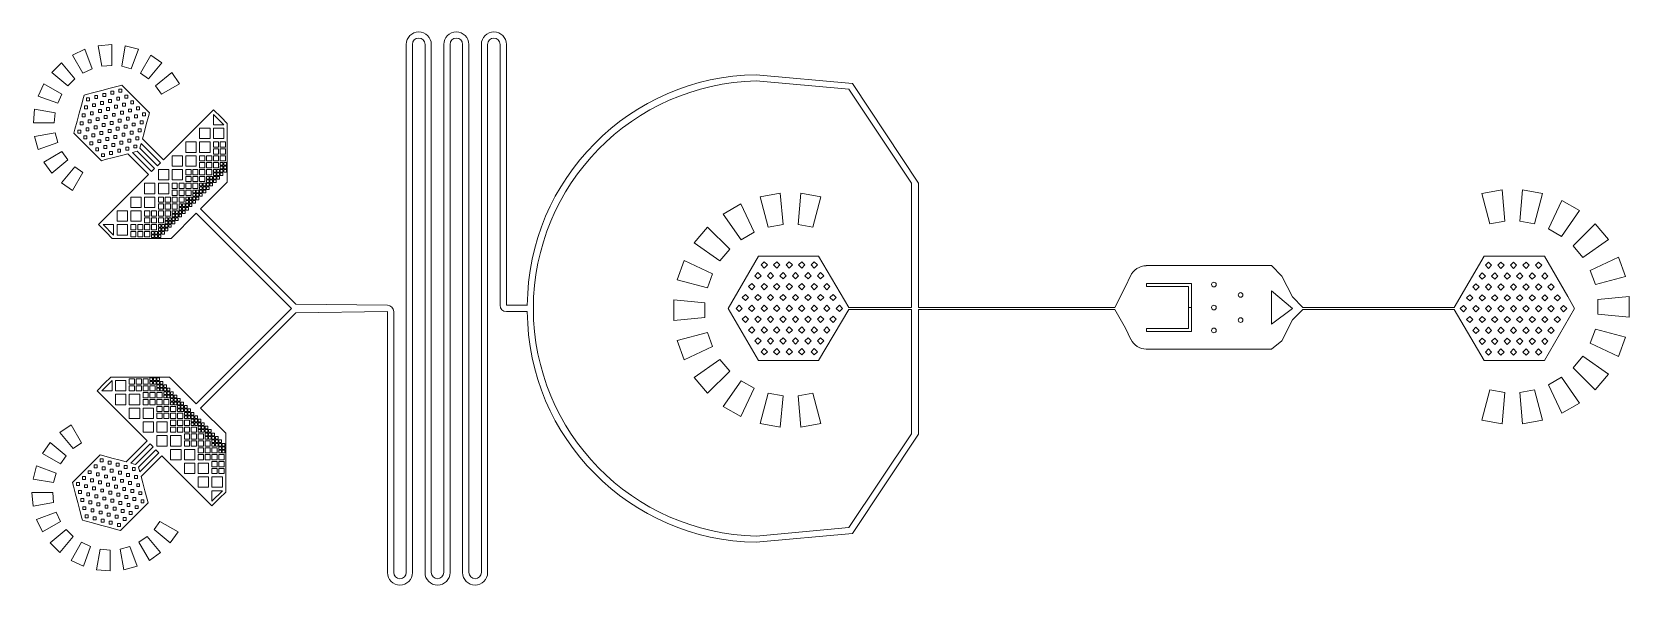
# Model space of a CAD drawing. Extents: x -8580 to 6722, y -2659 to 2641.
import ezdxf

# ---------------------------------------------------------------- set-up
doc = ezdxf.new("R2010")
doc.units = 13
doc.layers.add('63', color=2, linetype='Continuous', lineweight=0, true_color=0xffff00)

msp = doc.modelspace()

# ---------------------------------------------------------------- linework, layer by layer
at = {"layer": '63'}
for p, q in [((-8191, 2419), (-8072, 2474)), ((-8072, 2474), (-8004, 2286)), ((-7946, 2508), (-7816, 2519)), ((-7911, 2311), (-7946, 2508)), ((-7816, 2519), (-7816, 2319)), ((-7720, 2311), (-7686, 2508)), ((-7686, 2508), (-7559, 2474)), ((-7559, 2474), (-7628, 2286)), ((-4994, 2521), (-4994, -2539)), ((-4934, 2521), (-4934, -2539)), ((-4814, -2539), (-4814, 2521)), ((-4754, -2539), (-4754, 2521)), ((-4634, 2521), (-4634, -2539)), ((-4574, 2521), (-4574, -2539)), ((-4454, -2539), (-4454, 2521)), ((-4394, -2539), (-4394, 2521)), ((-4274, 2521), (-4274, -2539)), ((-4214, 2521), (-4214, -2539)), ((-4094, 21), (-4094, 2521)), ((-4034, 21), (-4034, 2521)), ((-8390, 2251), (-8298, 2344)), ((-8298, 2344), (-8169, 2190)), ((-8091, 2245), (-8191, 2419)), ((-7816, 2319), (-7911, 2311)), ((-7628, 2286), (-7720, 2311)), ((-7541, 2245), (-7441, 2419)), ((-7334, 2344), (-7462, 2190)), ((-7441, 2419), (-7334, 2344)), ((-8521, 2026), (-8465, 2144)), ((-8465, 2144), (-8292, 2044)), ((-8237, 2123), (-8390, 2251)), ((-8169, 2190), (-8237, 2123)), ((-8004, 2286), (-8091, 2245)), ((-7462, 2190), (-7541, 2245)), ((-7395, 2123), (-7241, 2251)), ((-7166, 2144), (-7340, 2044)), ((-7241, 2251), (-7166, 2144)), ((-1640, 2231), (-719, 2146)), ((-1640, 2171), (-754, 2091)), ((-719, 2146), (-85, 1193)), ((-8333, 1957), (-8521, 2026)), ((-8292, 2044), (-8333, 1957)), ((-8106, 1940), (-8087, 2012)), ((-8087, 2012), (-8081, 2034)), ((-8081, 2034), (-8059, 2040)), ((-8059, 2040), (-7987, 2059)), ((-8056, 2009), (-8056, 1981)), ((-8028, 2009), (-8056, 2009)), ((-8028, 1981), (-8028, 2009)), ((-7987, 2059), (-7910, 2080)), ((-7951, 2030), (-7979, 2030)), ((-7979, 2030), (-7979, 2002)), ((-7979, 2002), (-7951, 2002)), ((-7951, 2002), (-7951, 2030)), ((-7910, 2080), (-7832, 2101)), ((-7873, 2051), (-7902, 2051)), ((-7902, 2051), (-7902, 2023)), ((-7902, 2023), (-7873, 2023)), ((-7873, 2023), (-7873, 2051)), ((-7817, 1994), (-7845, 1994)), ((-7845, 1994), (-7845, 1966)), ((-7832, 2101), (-7755, 2122)), ((-7796, 2072), (-7824, 2072)), ((-7824, 2072), (-7824, 2043)), ((-7824, 2043), (-7796, 2043)), ((-7817, 1966), (-7817, 1994)), ((-7796, 2043), (-7796, 2072)), ((-7740, 2015), (-7768, 2015)), ((-7768, 2015), (-7768, 1987)), ((-7755, 2122), (-7719, 2131)), ((-7719, 2092), (-7747, 2092)), ((-7747, 2092), (-7747, 2064)), ((-7747, 2064), (-7719, 2064)), ((-7740, 1987), (-7740, 2015)), ((-7719, 2131), (-7454, 1866)), ((-7719, 2064), (-7719, 2092)), ((-7662, 2036), (-7691, 2036)), ((-7691, 2036), (-7691, 2007)), ((-7691, 2007), (-7662, 2007)), ((-7662, 2007), (-7662, 2036)), ((-7340, 2044), (-7395, 2123)), ((-754, 2091), (-154, 1191)), ((-8566, 1769), (-8554, 1899)), ((-8554, 1899), (-8357, 1865)), ((-8357, 1865), (-8366, 1769)), ((-8148, 1785), (-8127, 1863)), ((-8127, 1863), (-8106, 1940)), ((-8098, 1855), (-8098, 1827)), ((-8069, 1855), (-8098, 1855)), ((-8077, 1932), (-8077, 1904)), ((-8049, 1932), (-8077, 1932)), ((-8077, 1904), (-8049, 1904)), ((-8069, 1827), (-8069, 1855)), ((-8056, 1981), (-8028, 1981)), ((-8049, 1904), (-8049, 1932)), ((-7992, 1876), (-8020, 1876)), ((-8020, 1876), (-8020, 1847)), ((-8020, 1847), (-7992, 1847)), ((-7971, 1953), (-8000, 1953)), ((-8000, 1953), (-8000, 1925)), ((-8000, 1925), (-7971, 1925)), ((-7992, 1847), (-7992, 1876)), ((-7971, 1925), (-7971, 1953)), ((-7915, 1896), (-7943, 1896)), ((-7943, 1896), (-7943, 1868)), ((-7943, 1868), (-7915, 1868)), ((-7922, 1974), (-7922, 1945)), ((-7894, 1974), (-7922, 1974)), ((-7922, 1945), (-7894, 1945)), ((-7915, 1868), (-7915, 1896)), ((-7894, 1945), (-7894, 1974)), ((-7858, 1840), (-7887, 1840)), ((-7887, 1840), (-7887, 1811)), ((-7866, 1917), (-7866, 1889)), ((-7838, 1917), (-7866, 1917)), ((-7866, 1889), (-7838, 1889)), ((-7858, 1811), (-7858, 1840)), ((-7845, 1966), (-7817, 1966)), ((-7838, 1889), (-7838, 1917)), ((-7809, 1860), (-7809, 1832)), ((-7781, 1860), (-7809, 1860)), ((-7760, 1938), (-7789, 1938)), ((-7789, 1938), (-7789, 1909)), ((-7789, 1909), (-7760, 1909)), ((-7781, 1832), (-7781, 1860)), ((-7768, 1987), (-7740, 1987)), ((-7760, 1909), (-7760, 1938)), ((-7704, 1881), (-7732, 1881)), ((-7732, 1881), (-7732, 1853)), ((-7732, 1853), (-7704, 1853)), ((-7683, 1958), (-7711, 1958)), ((-7711, 1958), (-7711, 1930)), ((-7711, 1930), (-7683, 1930)), ((-7704, 1853), (-7704, 1881)), ((-7683, 1930), (-7683, 1958)), ((-7626, 1902), (-7655, 1902)), ((-7655, 1902), (-7655, 1874)), ((-7655, 1874), (-7626, 1874)), ((-7606, 1979), (-7634, 1979)), ((-7634, 1979), (-7634, 1951)), ((-7634, 1951), (-7606, 1951)), ((-7626, 1874), (-7626, 1902)), ((-7606, 1951), (-7606, 1979)), ((-7570, 1845), (-7598, 1845)), ((-7598, 1845), (-7598, 1817)), ((-7549, 1923), (-7577, 1923)), ((-7577, 1923), (-7577, 1894)), ((-7577, 1894), (-7549, 1894)), ((-7570, 1817), (-7570, 1845)), ((-7549, 1894), (-7549, 1923)), ((-7493, 1866), (-7521, 1866)), ((-7521, 1866), (-7521, 1838)), ((-7521, 1838), (-7493, 1838)), ((-7493, 1838), (-7493, 1866)), ((-7454, 1866), (-7463, 1830)), ((-7321, 1415), (-6864, 1873)), ((-6864, 1873), (-6841, 1895)), ((-6841, 1895), (-6768, 1823)), ((-6841, 1850), (-6841, 1750)), ((-6841, 1850), (-6741, 1750)), ((-8366, 1769), (-8566, 1769)), ((-8178, 1672), (-8168, 1708)), ((-8168, 1708), (-8148, 1785)), ((-8139, 1700), (-8139, 1672)), ((-8111, 1700), (-8139, 1700)), ((-8090, 1778), (-8118, 1778)), ((-8118, 1778), (-8118, 1749)), ((-8118, 1749), (-8090, 1749)), ((-8111, 1672), (-8111, 1700)), ((-8098, 1827), (-8069, 1827)), ((-8090, 1749), (-8090, 1778)), ((-8034, 1721), (-8062, 1721)), ((-8062, 1721), (-8062, 1693)), ((-8062, 1693), (-8034, 1693)), ((-8041, 1798), (-8041, 1770)), ((-8013, 1798), (-8041, 1798)), ((-8041, 1770), (-8013, 1770)), ((-8034, 1693), (-8034, 1721)), ((-8013, 1770), (-8013, 1798)), ((-7985, 1742), (-7985, 1713)), ((-7956, 1742), (-7985, 1742)), ((-7985, 1713), (-7956, 1713)), ((-7936, 1819), (-7964, 1819)), ((-7964, 1819), (-7964, 1791)), ((-7964, 1791), (-7936, 1791)), ((-7956, 1713), (-7956, 1742)), ((-7936, 1791), (-7936, 1819)), ((-7928, 1685), (-7928, 1657)), ((-7900, 1685), (-7928, 1685)), ((-7879, 1762), (-7907, 1762)), ((-7907, 1762), (-7907, 1734)), ((-7907, 1734), (-7879, 1734)), ((-7900, 1657), (-7900, 1685)), ((-7887, 1811), (-7858, 1811)), ((-7879, 1734), (-7879, 1762)), ((-7822, 1706), (-7851, 1706)), ((-7851, 1706), (-7851, 1678)), ((-7802, 1783), (-7830, 1783)), ((-7830, 1783), (-7830, 1755)), ((-7830, 1755), (-7802, 1755)), ((-7822, 1678), (-7822, 1706)), ((-7809, 1832), (-7781, 1832)), ((-7802, 1755), (-7802, 1783)), ((-7745, 1727), (-7773, 1727)), ((-7773, 1727), (-7773, 1698)), ((-7773, 1698), (-7745, 1698)), ((-7753, 1804), (-7753, 1776)), ((-7724, 1804), (-7753, 1804)), ((-7753, 1776), (-7724, 1776)), ((-7745, 1698), (-7745, 1727)), ((-7724, 1776), (-7724, 1804)), ((-7696, 1747), (-7696, 1719)), ((-7668, 1747), (-7696, 1747)), ((-7696, 1719), (-7668, 1719)), ((-7647, 1825), (-7675, 1825)), ((-7675, 1825), (-7675, 1796)), ((-7675, 1796), (-7647, 1796)), ((-7668, 1719), (-7668, 1747)), ((-7647, 1796), (-7647, 1825)), ((-7640, 1691), (-7640, 1662)), ((-7611, 1691), (-7640, 1691)), ((-7591, 1768), (-7619, 1768)), ((-7619, 1768), (-7619, 1740)), ((-7619, 1740), (-7591, 1740)), ((-7611, 1662), (-7611, 1691)), ((-7598, 1817), (-7570, 1817)), ((-7591, 1740), (-7591, 1768)), ((-7534, 1711), (-7562, 1711)), ((-7562, 1711), (-7562, 1683)), ((-7513, 1789), (-7542, 1789)), ((-7542, 1789), (-7542, 1760)), ((-7542, 1760), (-7513, 1760)), ((-7534, 1683), (-7534, 1711)), ((-7513, 1760), (-7513, 1789)), ((-7484, 1753), (-7505, 1675)), ((-7463, 1830), (-7484, 1753)), ((-6873, 1718), (-6973, 1718)), ((-6973, 1718), (-6973, 1618)), ((-6873, 1618), (-6873, 1718)), ((-6841, 1750), (-6741, 1750)), ((-6841, 1718), (-6841, 1618)), ((-6741, 1718), (-6841, 1718)), ((-6768, 1823), (-6709, 1763)), ((-6741, 1618), (-6741, 1718)), ((-6709, 1763), (-6709, 1718)), ((-6709, 1718), (-6709, 1586)), ((-8554, 1639), (-8357, 1674)), ((-8521, 1513), (-8554, 1639)), ((-8333, 1581), (-8521, 1513)), ((-8357, 1674), (-8333, 1581)), ((-7913, 1407), (-8178, 1672)), ((-8139, 1672), (-8111, 1672)), ((-8082, 1644), (-8082, 1616)), ((-8054, 1644), (-8082, 1644)), ((-8082, 1616), (-8054, 1616)), ((-8054, 1616), (-8054, 1644)), ((-8026, 1587), (-8026, 1559)), ((-7998, 1587), (-8026, 1587)), ((-8026, 1559), (-7998, 1559)), ((-7977, 1665), (-8005, 1665)), ((-8005, 1665), (-8005, 1636)), ((-8005, 1636), (-7977, 1636)), ((-7998, 1559), (-7998, 1587)), ((-7977, 1636), (-7977, 1665)), ((-7969, 1531), (-7969, 1502)), ((-7941, 1531), (-7969, 1531)), ((-7920, 1608), (-7949, 1608)), ((-7949, 1608), (-7949, 1580)), ((-7949, 1580), (-7920, 1580)), ((-7941, 1502), (-7941, 1531)), ((-7928, 1657), (-7900, 1657)), ((-7920, 1580), (-7920, 1608)), ((-7864, 1551), (-7892, 1551)), ((-7892, 1551), (-7892, 1523)), ((-7871, 1629), (-7871, 1600)), ((-7843, 1629), (-7871, 1629)), ((-7871, 1600), (-7843, 1600)), ((-7864, 1523), (-7864, 1551)), ((-7851, 1678), (-7822, 1678)), ((-7843, 1600), (-7843, 1629)), ((-7815, 1572), (-7815, 1544)), ((-7787, 1572), (-7815, 1572)), ((-7815, 1544), (-7787, 1544)), ((-7766, 1649), (-7794, 1649)), ((-7794, 1649), (-7794, 1621)), ((-7794, 1621), (-7766, 1621)), ((-7787, 1544), (-7787, 1572)), ((-7766, 1621), (-7766, 1649)), ((-7709, 1593), (-7738, 1593)), ((-7738, 1593), (-7738, 1564)), ((-7738, 1564), (-7709, 1564)), ((-7689, 1670), (-7717, 1670)), ((-7717, 1670), (-7717, 1642)), ((-7717, 1642), (-7689, 1642)), ((-7709, 1564), (-7709, 1593)), ((-7689, 1642), (-7689, 1670)), ((-7653, 1536), (-7681, 1536)), ((-7681, 1536), (-7681, 1508)), ((-7632, 1613), (-7660, 1613)), ((-7660, 1613), (-7660, 1585)), ((-7660, 1585), (-7632, 1585)), ((-7653, 1508), (-7653, 1536)), ((-7640, 1662), (-7611, 1662)), ((-7632, 1585), (-7632, 1613)), ((-7575, 1557), (-7604, 1557)), ((-7604, 1557), (-7604, 1529)), ((-7583, 1634), (-7583, 1606)), ((-7555, 1634), (-7583, 1634)), ((-7583, 1606), (-7555, 1606)), ((-7575, 1529), (-7575, 1557)), ((-7562, 1683), (-7534, 1683)), ((-7555, 1606), (-7555, 1634)), ((-7533, 1571), (-7545, 1526)), ((-7349, 1387), (-7533, 1571)), ((-7505, 1675), (-7521, 1615)), ((-7521, 1615), (-7321, 1415)), ((-7005, 1586), (-7105, 1586)), ((-7105, 1586), (-7105, 1486)), ((-7005, 1486), (-7005, 1586)), ((-6973, 1618), (-6873, 1618)), ((-6873, 1586), (-6973, 1586)), ((-6973, 1586), (-6973, 1486)), ((-6873, 1486), (-6873, 1586)), ((-6841, 1618), (-6741, 1618)), ((-6791, 1586), (-6841, 1586)), ((-6841, 1586), (-6841, 1536)), ((-6841, 1536), (-6791, 1536)), ((-6791, 1536), (-6791, 1586)), ((-6775, 1586), (-6775, 1536)), ((-6775, 1586), (-6725, 1586)), ((-6775, 1536), (-6725, 1536)), ((-6725, 1536), (-6725, 1586)), ((-6709, 1586), (-6709, 1520)), ((-8465, 1394), (-8292, 1494)), ((-8390, 1287), (-8465, 1394)), ((-8237, 1416), (-8390, 1287)), ((-8292, 1494), (-8237, 1416)), ((-7969, 1502), (-7941, 1502)), ((-7913, 1474), (-7913, 1446)), ((-7885, 1474), (-7913, 1474)), ((-7913, 1446), (-7885, 1446)), ((-7877, 1417), (-7913, 1407)), ((-7892, 1523), (-7864, 1523)), ((-7885, 1446), (-7885, 1474)), ((-7799, 1437), (-7877, 1417)), ((-7807, 1495), (-7836, 1495)), ((-7836, 1495), (-7836, 1467)), ((-7836, 1467), (-7807, 1467)), ((-7807, 1467), (-7807, 1495)), ((-7722, 1458), (-7799, 1437)), ((-7758, 1516), (-7758, 1487)), ((-7730, 1516), (-7758, 1516)), ((-7758, 1487), (-7730, 1487)), ((-7730, 1487), (-7730, 1516)), ((-7662, 1474), (-7722, 1458)), ((-7681, 1508), (-7653, 1508)), ((-7462, 1274), (-7662, 1474)), ((-7573, 1498), (-7617, 1486)), ((-7434, 1302), (-7617, 1486)), ((-7604, 1529), (-7575, 1529)), ((-7406, 1331), (-7573, 1498)), ((-7545, 1526), (-7377, 1359)), ((-7377, 1359), (-7349, 1387)), ((-7137, 1454), (-7237, 1454)), ((-7237, 1454), (-7237, 1354)), ((-7137, 1354), (-7137, 1454)), ((-7105, 1486), (-7005, 1486)), ((-7005, 1454), (-7105, 1454)), ((-7105, 1454), (-7105, 1354)), ((-7005, 1354), (-7005, 1454)), ((-6973, 1486), (-6873, 1486)), ((-6923, 1454), (-6973, 1454)), ((-6973, 1454), (-6973, 1404)), ((-6973, 1404), (-6923, 1404)), ((-6923, 1388), (-6973, 1388)), ((-6973, 1388), (-6973, 1338)), ((-6923, 1404), (-6923, 1454)), ((-6923, 1338), (-6923, 1388)), ((-6907, 1454), (-6907, 1404)), ((-6857, 1454), (-6907, 1454)), ((-6907, 1404), (-6857, 1404)), ((-6857, 1388), (-6907, 1388)), ((-6907, 1388), (-6907, 1338)), ((-6857, 1404), (-6857, 1454)), ((-6857, 1338), (-6857, 1388)), ((-6791, 1520), (-6841, 1520)), ((-6841, 1520), (-6841, 1470)), ((-6841, 1470), (-6791, 1470)), ((-6791, 1454), (-6841, 1454)), ((-6841, 1454), (-6841, 1404)), ((-6841, 1404), (-6791, 1404)), ((-6841, 1388), (-6841, 1338)), ((-6791, 1388), (-6841, 1388)), ((-6791, 1470), (-6791, 1520)), ((-6791, 1404), (-6791, 1454)), ((-6791, 1338), (-6791, 1388)), ((-6725, 1520), (-6775, 1520)), ((-6775, 1520), (-6775, 1470)), ((-6775, 1470), (-6725, 1470)), ((-6725, 1454), (-6775, 1454)), ((-6775, 1454), (-6775, 1404)), ((-6775, 1404), (-6725, 1404)), ((-6775, 1388), (-6750, 1388)), ((-6775, 1363), (-6775, 1388)), ((-6750, 1363), (-6750, 1388)), ((-6742, 1388), (-6742, 1363)), ((-6742, 1388), (-6717, 1388)), ((-6725, 1470), (-6725, 1520)), ((-6725, 1404), (-6725, 1454)), ((-6717, 1363), (-6717, 1388)), ((-6709, 1520), (-6709, 1454)), ((-6709, 1454), (-6709, 1388)), ((-6709, 1388), (-6709, 1355)), ((-8298, 1195), (-8169, 1348)), ((-8091, 1293), (-8191, 1120)), ((-8169, 1348), (-8091, 1293)), ((-7920, 817), (-7462, 1274)), ((-7434, 1302), (-7406, 1331)), ((-7269, 1322), (-7369, 1322)), ((-7369, 1322), (-7369, 1222)), ((-7269, 1222), (-7269, 1322)), ((-7237, 1354), (-7137, 1354)), ((-7137, 1322), (-7237, 1322)), ((-7237, 1322), (-7237, 1222)), ((-7137, 1222), (-7137, 1322)), ((-7105, 1354), (-7005, 1354)), ((-7105, 1322), (-7055, 1322)), ((-7105, 1322), (-7105, 1272)), ((-7105, 1272), (-7055, 1272)), ((-7055, 1256), (-7105, 1256)), ((-7105, 1256), (-7105, 1206)), ((-7055, 1272), (-7055, 1322)), ((-7055, 1206), (-7055, 1256)), ((-7039, 1322), (-7039, 1272)), ((-7039, 1322), (-6989, 1322)), ((-7039, 1272), (-6989, 1272)), ((-6989, 1256), (-7039, 1256)), ((-7039, 1256), (-7039, 1206)), ((-6989, 1272), (-6989, 1322)), ((-6989, 1206), (-6989, 1256)), ((-6973, 1338), (-6923, 1338)), ((-6923, 1322), (-6973, 1322)), ((-6973, 1322), (-6973, 1272)), ((-6973, 1272), (-6923, 1272)), ((-6923, 1256), (-6973, 1256)), ((-6973, 1256), (-6973, 1206)), ((-6923, 1272), (-6923, 1322)), ((-6923, 1206), (-6923, 1256)), ((-6907, 1338), (-6857, 1338)), ((-6857, 1322), (-6907, 1322)), ((-6907, 1322), (-6907, 1272)), ((-6907, 1272), (-6857, 1272)), ((-6882, 1256), (-6907, 1256)), ((-6907, 1256), (-6907, 1231)), ((-6907, 1231), (-6882, 1231)), ((-6882, 1231), (-6882, 1256)), ((-6874, 1256), (-6874, 1231)), ((-6849, 1256), (-6874, 1256)), ((-6874, 1231), (-6849, 1231)), ((-6857, 1272), (-6857, 1322)), ((-6849, 1231), (-6849, 1256)), ((-6841, 1338), (-6791, 1338)), ((-6841, 1322), (-6816, 1322)), ((-6841, 1322), (-6841, 1297)), ((-6841, 1297), (-6816, 1297)), ((-6816, 1289), (-6841, 1289)), ((-6841, 1289), (-6841, 1264)), ((-6841, 1264), (-6816, 1264)), ((-6816, 1256), (-6841, 1256)), ((-6841, 1256), (-6841, 1231)), ((-6841, 1231), (-6816, 1231)), ((-6816, 1297), (-6816, 1322)), ((-6816, 1264), (-6816, 1289)), ((-6816, 1231), (-6816, 1256)), ((-6808, 1322), (-6808, 1297)), ((-6808, 1322), (-6783, 1322)), ((-6808, 1297), (-6783, 1297)), ((-6783, 1289), (-6808, 1289)), ((-6808, 1289), (-6808, 1264)), ((-6808, 1264), (-6783, 1264)), ((-6783, 1256), (-6808, 1256)), ((-6808, 1256), (-6808, 1231)), ((-6808, 1231), (-6783, 1231)), ((-6783, 1297), (-6783, 1322)), ((-6783, 1264), (-6783, 1289)), ((-6783, 1231), (-6783, 1256)), ((-6775, 1363), (-6750, 1363)), ((-6750, 1355), (-6775, 1355)), ((-6775, 1355), (-6775, 1330)), ((-6775, 1330), (-6750, 1330)), ((-6750, 1322), (-6775, 1322)), ((-6775, 1322), (-6775, 1297)), ((-6775, 1297), (-6750, 1297)), ((-6750, 1289), (-6775, 1289)), ((-6775, 1289), (-6775, 1264)), ((-6775, 1264), (-6750, 1264)), ((-6750, 1330), (-6750, 1355)), ((-6750, 1297), (-6750, 1322)), ((-6750, 1264), (-6750, 1289)), ((-6742, 1363), (-6717, 1363)), ((-6742, 1355), (-6742, 1330)), ((-6717, 1355), (-6742, 1355)), ((-6742, 1330), (-6717, 1330)), ((-6742, 1322), (-6742, 1297)), ((-6717, 1322), (-6742, 1322)), ((-6742, 1297), (-6717, 1297)), ((-6717, 1330), (-6717, 1355)), ((-6717, 1297), (-6717, 1322)), ((-6709, 1355), (-6709, 1322)), ((-6709, 1322), (-6709, 1289)), ((-6709, 1289), (-6709, 1273)), ((-6709, 1273), (-6709, 1256)), ((-6709, 1256), (-6709, 1240)), ((-6709, 1240), (-6709, 1223)), ((-8191, 1120), (-8298, 1195)), ((-7401, 1190), (-7501, 1190)), ((-7501, 1190), (-7501, 1090)), ((-7501, 1090), (-7401, 1090)), ((-7401, 1090), (-7401, 1190)), ((-7369, 1222), (-7269, 1222)), ((-7269, 1190), (-7369, 1190)), ((-7369, 1190), (-7369, 1090)), ((-7369, 1090), (-7269, 1090)), ((-7269, 1090), (-7269, 1190)), ((-7237, 1222), (-7137, 1222)), ((-7187, 1190), (-7237, 1190)), ((-7237, 1190), (-7237, 1140)), ((-7237, 1140), (-7187, 1140)), ((-7187, 1124), (-7237, 1124)), ((-7237, 1124), (-7237, 1074)), ((-7237, 1074), (-7187, 1074)), ((-7187, 1140), (-7187, 1190)), ((-7187, 1074), (-7187, 1124)), ((-7171, 1190), (-7171, 1140)), ((-7121, 1190), (-7171, 1190)), ((-7171, 1140), (-7121, 1140)), ((-7121, 1124), (-7171, 1124)), ((-7171, 1124), (-7171, 1074)), ((-7171, 1074), (-7121, 1074)), ((-7121, 1140), (-7121, 1190)), ((-7121, 1074), (-7121, 1124)), ((-7105, 1206), (-7055, 1206)), ((-7055, 1190), (-7105, 1190)), ((-7105, 1190), (-7105, 1140)), ((-7105, 1140), (-7055, 1140)), ((-7055, 1124), (-7105, 1124)), ((-7105, 1124), (-7105, 1074)), ((-7105, 1074), (-7055, 1074)), ((-7055, 1140), (-7055, 1190)), ((-7055, 1074), (-7055, 1124)), ((-7039, 1206), (-6989, 1206)), ((-6989, 1190), (-7039, 1190)), ((-7039, 1190), (-7039, 1140)), ((-7039, 1140), (-6989, 1140)), ((-7014, 1124), (-7039, 1124)), ((-7039, 1124), (-7039, 1099)), ((-7039, 1099), (-7014, 1099)), ((-7014, 1091), (-7039, 1091)), ((-7039, 1091), (-7039, 1066)), ((-7014, 1099), (-7014, 1124)), ((-7014, 1066), (-7014, 1091)), ((-7006, 1124), (-7006, 1099)), ((-6981, 1124), (-7006, 1124)), ((-7006, 1099), (-6981, 1099)), ((-6981, 1091), (-7006, 1091)), ((-7006, 1091), (-7006, 1066)), ((-6989, 1140), (-6989, 1190)), ((-6981, 1099), (-6981, 1124)), ((-6981, 1066), (-6981, 1091)), ((-6973, 1206), (-6923, 1206)), ((-6948, 1190), (-6973, 1190)), ((-6973, 1190), (-6973, 1165)), ((-6973, 1165), (-6948, 1165)), ((-6948, 1157), (-6973, 1157)), ((-6973, 1157), (-6973, 1132)), ((-6973, 1132), (-6948, 1132)), ((-6948, 1124), (-6973, 1124)), ((-6973, 1124), (-6973, 1099)), ((-6973, 1099), (-6948, 1099)), ((-6948, 1091), (-6973, 1091)), ((-6973, 1091), (-6973, 1066)), ((-6709, 1200), (-6964, 945)), ((-6948, 1165), (-6948, 1190)), ((-6948, 1132), (-6948, 1157)), ((-6948, 1099), (-6948, 1124)), ((-6948, 1066), (-6948, 1091)), ((-6940, 1190), (-6940, 1165)), ((-6915, 1190), (-6940, 1190)), ((-6940, 1165), (-6915, 1165)), ((-6915, 1157), (-6940, 1157)), ((-6940, 1157), (-6940, 1132)), ((-6940, 1132), (-6915, 1132)), ((-6915, 1124), (-6940, 1124)), ((-6940, 1124), (-6940, 1099)), ((-6940, 1099), (-6915, 1099)), ((-6915, 1165), (-6915, 1190)), ((-6915, 1132), (-6915, 1157)), ((-6915, 1099), (-6915, 1124)), ((-6882, 1223), (-6907, 1223)), ((-6907, 1223), (-6907, 1198)), ((-6907, 1198), (-6882, 1198)), ((-6882, 1190), (-6907, 1190)), ((-6907, 1190), (-6907, 1165)), ((-6907, 1165), (-6882, 1165)), ((-6882, 1157), (-6907, 1157)), ((-6907, 1157), (-6907, 1132)), ((-6907, 1132), (-6882, 1132)), ((-6882, 1198), (-6882, 1223)), ((-6882, 1165), (-6882, 1190)), ((-6882, 1132), (-6882, 1157)), ((-6849, 1223), (-6874, 1223)), ((-6874, 1223), (-6874, 1198)), ((-6874, 1198), (-6849, 1198)), ((-6849, 1190), (-6874, 1190)), ((-6874, 1190), (-6874, 1165)), ((-6874, 1165), (-6849, 1165)), ((-6849, 1198), (-6849, 1223)), ((-6849, 1165), (-6849, 1190)), ((-6816, 1223), (-6841, 1223)), ((-6841, 1223), (-6841, 1198)), ((-6841, 1198), (-6816, 1198)), ((-6816, 1198), (-6816, 1223)), ((-6709, 1223), (-6709, 1200)), ((-1410, 1095), (-1603, 1061)), ((-1384, 796), (-1410, 1095)), ((-1214, 1095), (-1240, 796)), ((-1021, 1061), (-1214, 1095)), ((-154, 1191), (-154, 1)), ((-85, 1193), (-85, 1)), ((5505, 1127), (5312, 1093)), ((5312, 1093), (5389, 803)), ((5531, 828), (5505, 1127)), ((5701, 1127), (5675, 828)), ((5894, 1093), (5701, 1127)), ((5816, 803), (5894, 1093)), ((-7665, 926), (-7765, 926)), ((-7765, 926), (-7765, 826)), ((-7665, 826), (-7665, 926)), ((-7533, 1058), (-7633, 1058)), ((-7633, 1058), (-7633, 958)), ((-7633, 958), (-7533, 958)), ((-7533, 926), (-7633, 926)), ((-7633, 926), (-7633, 826)), ((-7533, 958), (-7533, 1058)), ((-7533, 826), (-7533, 926)), ((-7401, 1058), (-7501, 1058)), ((-7501, 1058), (-7501, 958)), ((-7501, 958), (-7401, 958)), ((-7451, 926), (-7501, 926)), ((-7501, 926), (-7501, 876)), ((-7451, 876), (-7451, 926)), ((-7435, 926), (-7435, 876)), ((-7385, 926), (-7435, 926)), ((-7401, 958), (-7401, 1058)), ((-7385, 876), (-7385, 926)), ((-7319, 1058), (-7369, 1058)), ((-7369, 1058), (-7369, 1008)), ((-7369, 1008), (-7319, 1008)), ((-7319, 992), (-7369, 992)), ((-7369, 992), (-7369, 942)), ((-7369, 942), (-7319, 942)), ((-7319, 926), (-7369, 926)), ((-7369, 926), (-7369, 876)), ((-7319, 1008), (-7319, 1058)), ((-7319, 942), (-7319, 992)), ((-7319, 876), (-7319, 926)), ((-7303, 1058), (-7303, 1008)), ((-7253, 1058), (-7303, 1058)), ((-7303, 1008), (-7253, 1008)), ((-7253, 992), (-7303, 992)), ((-7303, 992), (-7303, 942)), ((-7303, 942), (-7253, 942)), ((-7253, 926), (-7303, 926)), ((-7303, 926), (-7303, 876)), ((-7253, 1008), (-7253, 1058)), ((-7253, 942), (-7253, 992)), ((-7253, 876), (-7253, 926)), ((-7187, 1058), (-7237, 1058)), ((-7237, 1058), (-7237, 1008)), ((-7237, 1008), (-7187, 1008)), ((-7187, 992), (-7237, 992)), ((-7237, 992), (-7237, 942)), ((-7237, 942), (-7187, 942)), ((-7212, 926), (-7237, 926)), ((-7237, 926), (-7237, 901)), ((-7212, 901), (-7212, 926)), ((-7204, 926), (-7204, 901)), ((-7179, 926), (-7204, 926)), ((-7187, 1008), (-7187, 1058)), ((-7187, 942), (-7187, 992)), ((-7179, 901), (-7179, 926)), ((-7121, 1058), (-7171, 1058)), ((-7171, 1058), (-7171, 1008)), ((-7171, 1008), (-7121, 1008)), ((-7146, 992), (-7171, 992)), ((-7171, 992), (-7171, 967)), ((-7171, 967), (-7146, 967)), ((-7146, 959), (-7171, 959)), ((-7171, 959), (-7171, 934)), ((-7171, 934), (-7146, 934)), ((-7146, 926), (-7171, 926)), ((-7171, 926), (-7171, 901)), ((-7146, 967), (-7146, 992)), ((-7146, 934), (-7146, 959)), ((-7146, 901), (-7146, 926)), ((-7138, 992), (-7138, 967)), ((-7113, 992), (-7138, 992)), ((-7138, 967), (-7113, 967)), ((-7113, 959), (-7138, 959)), ((-7138, 959), (-7138, 934)), ((-7138, 934), (-7113, 934)), ((-7113, 926), (-7138, 926)), ((-7138, 926), (-7138, 901)), ((-7121, 1008), (-7121, 1058)), ((-7113, 967), (-7113, 992)), ((-7113, 934), (-7113, 959)), ((-7113, 901), (-7113, 926)), ((-7080, 1058), (-7105, 1058)), ((-7105, 1058), (-7105, 1033)), ((-7105, 1033), (-7080, 1033)), ((-7080, 1025), (-7105, 1025)), ((-7105, 1025), (-7105, 1000)), ((-7105, 1000), (-7080, 1000)), ((-7080, 992), (-7105, 992)), ((-7105, 992), (-7105, 967)), ((-7105, 967), (-7080, 967)), ((-7080, 959), (-7105, 959)), ((-7105, 959), (-7105, 934)), ((-7105, 934), (-7080, 934)), ((-7080, 1033), (-7080, 1058)), ((-7080, 1000), (-7080, 1025)), ((-7080, 967), (-7080, 992)), ((-7080, 934), (-7080, 959)), ((-7072, 1058), (-7072, 1033)), ((-7047, 1058), (-7072, 1058)), ((-7072, 1033), (-7047, 1033)), ((-7047, 1025), (-7072, 1025)), ((-7072, 1025), (-7072, 1000)), ((-7072, 1000), (-7047, 1000)), ((-7047, 992), (-7072, 992)), ((-7072, 992), (-7072, 967)), ((-7072, 967), (-7047, 967)), ((-7047, 1033), (-7047, 1058)), ((-7047, 1000), (-7047, 1025)), ((-7047, 967), (-7047, 992)), ((-7039, 1066), (-7014, 1066)), ((-7014, 1058), (-7039, 1058)), ((-7039, 1058), (-7039, 1033)), ((-7039, 1033), (-7014, 1033)), ((-7014, 1025), (-7039, 1025)), ((-7039, 1025), (-7039, 1000)), ((-7039, 1000), (-7014, 1000)), ((-7014, 1033), (-7014, 1058)), ((-7014, 1000), (-7014, 1025)), ((-7006, 1066), (-6981, 1066)), ((-6981, 1058), (-7006, 1058)), ((-7006, 1058), (-7006, 1033)), ((-7006, 1033), (-6981, 1033)), ((-6981, 1033), (-6981, 1058)), ((-6973, 1066), (-6948, 1066)), ((-6051, 33), (-6964, 945)), ((-1787, 994), (-1957, 896)), ((-1661, 722), (-1787, 994)), ((-1603, 1061), (-1526, 771)), ((-1098, 771), (-1021, 1061)), ((6078, 1026), (5951, 754)), ((6076, 682), (6248, 928)), ((6248, 928), (6078, 1026)), ((-7942, 794), (-7920, 817)), ((-7870, 722), (-7942, 794)), ((-7797, 794), (-7897, 794)), ((-7897, 794), (-7797, 694)), ((-7797, 694), (-7797, 794)), ((-7765, 826), (-7665, 826)), ((-7665, 794), (-7765, 794)), ((-7765, 694), (-7765, 794)), ((-7665, 694), (-7665, 794)), ((-7633, 826), (-7533, 826)), ((-7583, 794), (-7633, 794)), ((-7633, 794), (-7633, 744)), ((-7583, 744), (-7583, 794)), ((-7567, 794), (-7567, 744)), ((-7517, 794), (-7567, 794)), ((-7517, 744), (-7517, 794)), ((-7501, 876), (-7451, 876)), ((-7451, 860), (-7501, 860)), ((-7501, 860), (-7501, 810)), ((-7501, 810), (-7451, 810)), ((-7451, 794), (-7501, 794)), ((-7501, 794), (-7501, 744)), ((-7451, 810), (-7451, 860)), ((-7451, 744), (-7451, 794)), ((-7435, 876), (-7385, 876)), ((-7385, 860), (-7435, 860)), ((-7435, 860), (-7435, 810)), ((-7435, 810), (-7385, 810)), ((-7385, 794), (-7435, 794)), ((-7435, 794), (-7435, 744)), ((-7385, 810), (-7385, 860)), ((-7385, 744), (-7385, 794)), ((-7369, 876), (-7319, 876)), ((-7319, 860), (-7369, 860)), ((-7369, 860), (-7369, 810)), ((-7369, 810), (-7319, 810)), ((-7344, 794), (-7369, 794)), ((-7369, 794), (-7369, 769)), ((-7369, 769), (-7344, 769)), ((-7344, 769), (-7344, 794)), ((-7336, 794), (-7336, 769)), ((-7311, 794), (-7336, 794)), ((-7336, 769), (-7311, 769)), ((-7319, 810), (-7319, 860)), ((-7311, 769), (-7311, 794)), ((-7303, 876), (-7253, 876)), ((-7278, 860), (-7303, 860)), ((-7303, 860), (-7303, 835)), ((-7303, 835), (-7278, 835)), ((-7303, 827), (-7303, 802)), ((-7278, 827), (-7303, 827)), ((-7303, 802), (-7278, 802)), ((-7303, 794), (-7303, 769)), ((-7278, 794), (-7303, 794)), ((-7303, 769), (-7278, 769)), ((-7278, 835), (-7278, 860)), ((-7278, 802), (-7278, 827)), ((-7278, 769), (-7278, 794)), ((-7270, 860), (-7270, 835)), ((-7245, 860), (-7270, 860)), ((-7270, 835), (-7245, 835)), ((-7245, 827), (-7270, 827)), ((-7270, 827), (-7270, 802)), ((-7270, 802), (-7245, 802)), ((-7245, 794), (-7270, 794)), ((-7270, 794), (-7270, 769)), ((-7270, 769), (-7245, 769)), ((-7006, 903), (-7247, 662)), ((-7245, 835), (-7245, 860)), ((-7245, 802), (-7245, 827)), ((-7245, 769), (-7245, 794)), ((-7237, 901), (-7212, 901)), ((-7212, 893), (-7237, 893)), ((-7237, 893), (-7237, 868)), ((-7237, 868), (-7212, 868)), ((-7212, 860), (-7237, 860)), ((-7237, 860), (-7237, 835)), ((-7237, 835), (-7212, 835)), ((-7212, 827), (-7237, 827)), ((-7237, 827), (-7237, 802)), ((-7237, 802), (-7212, 802)), ((-7212, 868), (-7212, 893)), ((-7212, 835), (-7212, 860)), ((-7212, 802), (-7212, 827)), ((-7204, 901), (-7179, 901)), ((-7179, 893), (-7204, 893)), ((-7204, 893), (-7204, 868)), ((-7204, 868), (-7179, 868)), ((-7179, 860), (-7204, 860)), ((-7204, 860), (-7204, 835)), ((-7204, 835), (-7179, 835)), ((-7179, 868), (-7179, 893)), ((-7179, 835), (-7179, 860)), ((-7171, 901), (-7146, 901)), ((-7146, 893), (-7171, 893)), ((-7171, 893), (-7171, 868)), ((-7171, 868), (-7146, 868)), ((-7146, 868), (-7146, 893)), ((-7138, 901), (-7113, 901)), ((-7006, 903), (-6094, -9)), ((-2107, 770), (-2234, 620)), ((-1895, 558), (-2107, 770)), ((-1957, 896), (-1785, 650)), ((-1526, 771), (-1384, 796)), ((-1240, 796), (-1098, 771)), ((5389, 803), (5531, 828)), ((5675, 828), (5816, 803)), ((6398, 802), (6186, 590)), ((6524, 652), (6398, 802)), ((-7810, 662), (-7870, 722)), ((-7765, 662), (-7810, 662)), ((-7765, 694), (-7665, 694)), ((-7633, 662), (-7765, 662)), ((-7633, 744), (-7583, 744)), ((-7583, 728), (-7633, 728)), ((-7633, 728), (-7633, 678)), ((-7633, 678), (-7583, 678)), ((-7567, 662), (-7633, 662)), ((-7583, 678), (-7583, 728)), ((-7567, 744), (-7517, 744)), ((-7517, 728), (-7567, 728)), ((-7567, 728), (-7567, 678)), ((-7567, 678), (-7517, 678)), ((-7501, 662), (-7567, 662)), ((-7517, 678), (-7517, 728)), ((-7501, 744), (-7451, 744)), ((-7451, 728), (-7501, 728)), ((-7501, 728), (-7501, 678)), ((-7501, 678), (-7451, 678)), ((-7435, 662), (-7501, 662)), ((-7451, 678), (-7451, 728)), ((-7435, 744), (-7385, 744)), ((-7410, 728), (-7435, 728)), ((-7435, 728), (-7435, 703)), ((-7435, 703), (-7410, 703)), ((-7410, 695), (-7435, 695)), ((-7435, 695), (-7435, 670)), ((-7435, 670), (-7410, 670)), ((-7402, 662), (-7435, 662)), ((-7410, 703), (-7410, 728)), ((-7410, 670), (-7410, 695)), ((-7402, 728), (-7402, 703)), ((-7377, 728), (-7402, 728)), ((-7402, 703), (-7377, 703)), ((-7402, 695), (-7402, 670)), ((-7377, 695), (-7402, 695)), ((-7402, 670), (-7377, 670)), ((-7369, 662), (-7402, 662)), ((-7377, 703), (-7377, 728)), ((-7377, 670), (-7377, 695)), ((-7344, 761), (-7369, 761)), ((-7369, 761), (-7369, 736)), ((-7369, 736), (-7344, 736)), ((-7369, 728), (-7369, 703)), ((-7344, 728), (-7369, 728)), ((-7369, 703), (-7344, 703)), ((-7344, 695), (-7369, 695)), ((-7369, 695), (-7369, 670)), ((-7369, 670), (-7344, 670)), ((-7336, 662), (-7369, 662)), ((-7344, 736), (-7344, 761)), ((-7344, 703), (-7344, 728)), ((-7344, 670), (-7344, 695)), ((-7336, 761), (-7336, 736)), ((-7311, 761), (-7336, 761)), ((-7336, 736), (-7311, 736)), ((-7311, 728), (-7336, 728)), ((-7336, 728), (-7336, 703)), ((-7336, 703), (-7311, 703)), ((-7319, 662), (-7336, 662)), ((-7303, 662), (-7319, 662)), ((-7311, 736), (-7311, 761)), ((-7311, 703), (-7311, 728)), ((-7278, 761), (-7303, 761)), ((-7303, 761), (-7303, 736)), ((-7303, 736), (-7278, 736)), ((-7286, 662), (-7303, 662)), ((-7270, 662), (-7286, 662)), ((-7278, 736), (-7278, 761)), ((-7247, 662), (-7270, 662)), ((-2234, 620), (-1988, 448)), ((-1785, 650), (-1661, 722)), ((5951, 754), (6076, 682)), ((6279, 480), (6524, 652)), ((-1988, 448), (-1895, 558)), ((-1620, 491), (-1909, -9)), ((-1043, 491), (-1620, 491)), ((-1043, 491), (-754, 1)), ((5045, 1), (5333, 491)), ((5911, 491), (5333, 491)), ((6134, 104), (5911, 491)), ((6186, 590), (6279, 480)), ((6622, 482), (6350, 355)), ((6689, 298), (6622, 482)), ((-2332, 450), (-2399, 266)), ((-2060, 323), (-2332, 450)), ((-2109, 188), (-2060, 323)), ((-1654, 304), (-1624, 334)), ((-1624, 334), (-1594, 304)), ((-1594, 408), (-1564, 438)), ((-1564, 378), (-1594, 408)), ((-1564, 438), (-1534, 408)), ((-1534, 408), (-1564, 378)), ((-1534, 304), (-1504, 334)), ((-1504, 334), (-1474, 304)), ((-1474, 408), (-1444, 438)), ((-1444, 378), (-1474, 408)), ((-1444, 438), (-1414, 408)), ((-1414, 408), (-1444, 378)), ((-1414, 304), (-1384, 334)), ((-1384, 334), (-1354, 304)), ((-1354, 408), (-1324, 438)), ((-1324, 378), (-1354, 408)), ((-1324, 438), (-1294, 408)), ((-1294, 408), (-1324, 378)), ((-1294, 304), (-1264, 334)), ((-1264, 334), (-1234, 304)), ((-1234, 408), (-1204, 438)), ((-1204, 378), (-1234, 408)), ((-1204, 438), (-1174, 408)), ((-1174, 408), (-1204, 378)), ((-1174, 304), (-1144, 334)), ((-1144, 334), (-1114, 304)), ((-1114, 408), (-1084, 438)), ((-1084, 378), (-1114, 408)), ((-1084, 438), (-1054, 408)), ((-1054, 408), (-1084, 378)), ((-1054, 304), (-1024, 334)), ((-1024, 334), (-994, 304)), ((2096, 401), (3296, 401)), ((3296, 401), (3396, 301)), ((5285, 301), (5315, 331)), ((5315, 331), (5345, 301)), ((5345, 405), (5375, 435)), ((5375, 375), (5345, 405)), ((5375, 435), (5405, 405)), ((5405, 405), (5375, 375)), ((5405, 301), (5435, 331)), ((5435, 331), (5465, 301)), ((5465, 405), (5495, 435)), ((5495, 375), (5465, 405)), ((5495, 435), (5525, 405)), ((5525, 405), (5495, 375)), ((5525, 301), (5555, 331)), ((5555, 331), (5585, 301)), ((5585, 405), (5615, 435)), ((5615, 375), (5585, 405)), ((5615, 435), (5645, 405)), ((5645, 405), (5615, 375)), ((5645, 301), (5675, 331)), ((5675, 331), (5705, 301)), ((5705, 405), (5735, 435)), ((5735, 375), (5705, 405)), ((5735, 435), (5765, 405)), ((5765, 405), (5735, 375)), ((5765, 301), (5795, 331)), ((5795, 331), (5825, 301)), ((5825, 405), (5855, 435)), ((5855, 375), (5825, 405)), ((5855, 435), (5885, 405)), ((5885, 405), (5855, 375)), ((5885, 301), (5915, 331)), ((5915, 331), (5945, 301)), ((6350, 355), (6400, 220)), ((-2399, 266), (-2109, 188)), ((-1714, 200), (-1684, 230)), ((-1684, 170), (-1714, 200)), ((-1684, 230), (-1654, 200)), ((-1654, 200), (-1684, 170)), ((-1624, 274), (-1654, 304)), ((-1594, 304), (-1624, 274)), ((-1594, 200), (-1564, 230)), ((-1564, 170), (-1594, 200)), ((-1564, 230), (-1534, 200)), ((-1534, 200), (-1564, 170)), ((-1504, 274), (-1534, 304)), ((-1474, 304), (-1504, 274)), ((-1474, 200), (-1444, 230)), ((-1444, 170), (-1474, 200)), ((-1444, 230), (-1414, 200)), ((-1414, 200), (-1444, 170)), ((-1384, 274), (-1414, 304)), ((-1354, 304), (-1384, 274)), ((-1354, 200), (-1324, 230)), ((-1324, 170), (-1354, 200)), ((-1324, 230), (-1294, 200)), ((-1294, 200), (-1324, 170)), ((-1264, 274), (-1294, 304)), ((-1234, 304), (-1264, 274)), ((-1234, 200), (-1204, 230)), ((-1204, 170), (-1234, 200)), ((-1204, 230), (-1174, 200)), ((-1174, 200), (-1204, 170)), ((-1144, 274), (-1174, 304)), ((-1114, 304), (-1144, 274)), ((-1114, 200), (-1084, 230)), ((-1084, 170), (-1114, 200)), ((-1084, 230), (-1054, 200)), ((-1054, 200), (-1084, 170)), ((-1024, 274), (-1054, 304)), ((-994, 304), (-1024, 274)), ((-994, 200), (-964, 230)), ((-964, 170), (-994, 200)), ((-964, 230), (-934, 200)), ((-934, 200), (-964, 170)), ((1796, 1), (1896, 201)), ((1896, 201), (1945, 302)), ((2100, 200), (2100, 230)), ((2100, 230), (2530, 230)), ((2500, 200), (2100, 200)), ((2500, 198), (2500, 200)), ((2500, 198), (2500, 0)), ((2530, 230), (2530, 198)), ((2530, 198), (2530, 0)), ((3496, -9), (3296, 161)), ((3296, 161), (3296, -159)), ((3396, 301), (3496, 101)), ((5225, 197), (5255, 227)), ((5255, 167), (5225, 197)), ((5255, 227), (5285, 197)), ((5285, 197), (5255, 167)), ((5315, 271), (5285, 301)), ((5345, 301), (5315, 271)), ((5345, 197), (5375, 227)), ((5375, 167), (5345, 197)), ((5375, 227), (5405, 197)), ((5405, 197), (5375, 167)), ((5435, 271), (5405, 301)), ((5465, 301), (5435, 271)), ((5465, 197), (5495, 227)), ((5495, 167), (5465, 197)), ((5495, 227), (5525, 197)), ((5525, 197), (5495, 167)), ((5555, 271), (5525, 301)), ((5585, 301), (5555, 271)), ((5585, 197), (5615, 227)), ((5615, 167), (5585, 197)), ((5615, 227), (5645, 197)), ((5645, 197), (5615, 167)), ((5675, 271), (5645, 301)), ((5705, 301), (5675, 271)), ((5705, 197), (5735, 227)), ((5735, 167), (5705, 197)), ((5735, 227), (5765, 197)), ((5765, 197), (5735, 167)), ((5795, 271), (5765, 301)), ((5825, 301), (5795, 271)), ((5825, 197), (5855, 227)), ((5855, 167), (5825, 197)), ((5855, 227), (5885, 197)), ((5885, 197), (5855, 167)), ((5915, 271), (5885, 301)), ((5945, 301), (5915, 271)), ((5945, 197), (5975, 227)), ((5975, 167), (5945, 197)), ((5975, 227), (6005, 197)), ((6005, 197), (5975, 167)), ((6400, 220), (6689, 298)), ((-6051, 33), (-5174, 21)), ((-3834, 21), (-4034, 21)), ((-2132, 46), (-2431, 73)), ((-2431, 73), (-2431, -123)), ((-2132, -97), (-2132, 46)), ((-1834, -8), (-1804, 22)), ((-1804, 22), (-1774, -8)), ((-1774, 96), (-1744, 126)), ((-1744, 66), (-1774, 96)), ((-1744, 126), (-1714, 96)), ((-1714, 96), (-1744, 66)), ((-1714, -8), (-1684, 22)), ((-1684, 22), (-1654, -8)), ((-1654, 96), (-1624, 126)), ((-1624, 66), (-1654, 96)), ((-1624, 126), (-1594, 96)), ((-1594, 96), (-1624, 66)), ((-1594, -8), (-1564, 22)), ((-1564, 22), (-1534, -8)), ((-1534, 96), (-1504, 126)), ((-1504, 66), (-1534, 96)), ((-1504, 126), (-1474, 96)), ((-1474, 96), (-1504, 66)), ((-1474, -8), (-1444, 22)), ((-1444, 22), (-1414, -8)), ((-1414, 96), (-1384, 126)), ((-1384, 66), (-1414, 96)), ((-1384, 126), (-1354, 96)), ((-1354, 96), (-1384, 66)), ((-1354, -8), (-1324, 22)), ((-1324, 22), (-1294, -8)), ((-1294, 96), (-1264, 126)), ((-1264, 66), (-1294, 96)), ((-1264, 126), (-1234, 96)), ((-1234, 96), (-1264, 66)), ((-1234, -8), (-1204, 22)), ((-1204, 22), (-1174, -8)), ((-1174, 96), (-1144, 126)), ((-1144, 66), (-1174, 96)), ((-1144, 126), (-1114, 96)), ((-1114, 96), (-1144, 66)), ((-1114, -8), (-1084, 22)), ((-1084, 22), (-1054, -8)), ((-1054, 96), (-1024, 126)), ((-1024, 66), (-1054, 96)), ((-1024, 126), (-994, 96)), ((-994, 96), (-1024, 66)), ((-994, -8), (-964, 22)), ((-964, 22), (-934, -8)), ((-934, 96), (-904, 126)), ((-904, 66), (-934, 96)), ((-904, 126), (-874, 96)), ((-874, 96), (-904, 66)), ((-874, -8), (-844, 22)), ((-844, 22), (-814, -8)), ((-154, 1), (-754, 1)), ((-85, 1), (546, 1)), ((546, 1), (1796, 1)), ((2500, 0), (2530, 0)), ((3496, 101), (3596, 1)), ((3596, 1), (3795, 1)), ((3795, 1), (5045, 1)), ((5105, -11), (5135, 19)), ((5135, 19), (5165, -11)), ((5165, 93), (5195, 123)), ((5195, 63), (5165, 93)), ((5195, 123), (5225, 93)), ((5225, 93), (5195, 63)), ((5225, -11), (5255, 19)), ((5255, 19), (5285, -11)), ((5285, 93), (5315, 123)), ((5315, 63), (5285, 93)), ((5315, 123), (5345, 93)), ((5345, 93), (5315, 63)), ((5345, -11), (5375, 19)), ((5375, 19), (5405, -11)), ((5405, 93), (5435, 123)), ((5435, 63), (5405, 93)), ((5435, 123), (5465, 93)), ((5465, 93), (5435, 63)), ((5465, -11), (5495, 19)), ((5495, 19), (5525, -11)), ((5525, 93), (5555, 123)), ((5555, 63), (5525, 93)), ((5555, 123), (5585, 93)), ((5585, 93), (5555, 63)), ((5585, -11), (5615, 19)), ((5615, 19), (5645, -11)), ((5645, 93), (5675, 123)), ((5675, 63), (5645, 93)), ((5675, 123), (5705, 93)), ((5705, 93), (5675, 63)), ((5705, -11), (5735, 19)), ((5735, 19), (5765, -11)), ((5765, 93), (5795, 123)), ((5795, 63), (5765, 93)), ((5795, 123), (5825, 93)), ((5825, 93), (5795, 63)), ((5825, -11), (5855, 19)), ((5855, 19), (5885, -11)), ((5885, 93), (5915, 123)), ((5915, 63), (5885, 93)), ((5915, 123), (5945, 93)), ((5945, 93), (5915, 63)), ((5945, -11), (5975, 19)), ((5975, 19), (6005, -11)), ((6005, 93), (6035, 123)), ((6035, 63), (6005, 93)), ((6035, 123), (6065, 93)), ((6065, 93), (6035, 63)), ((6065, -11), (6095, 19)), ((6095, 19), (6125, -11)), ((6199, -9), (6134, 104)), ((6722, 105), (6423, 78)), ((6423, 78), (6423, -65)), ((6722, -92), (6722, 105)), ((-6094, -9), (-7006, -922)), ((-6964, -964), (-6051, -52)), ((-5174, -39), (-6051, -52)), ((-5174, -2539), (-5174, -39)), ((-5114, -2539), (-5114, -39)), ((-3834, -39), (-4034, -39)), ((-2431, -123), (-2132, -97)), ((-1909, -9), (-1843, -123)), ((-1843, -123), (-1620, -509)), ((-1804, -38), (-1834, -8)), ((-1774, -8), (-1804, -38)), ((-1774, -112), (-1744, -82)), ((-1744, -142), (-1774, -112)), ((-1744, -82), (-1714, -112)), ((-1714, -112), (-1744, -142)), ((-1684, -38), (-1714, -8)), ((-1654, -8), (-1684, -38)), ((-1654, -112), (-1624, -82)), ((-1624, -142), (-1654, -112)), ((-1624, -82), (-1594, -112)), ((-1594, -112), (-1624, -142)), ((-1564, -38), (-1594, -8)), ((-1534, -8), (-1564, -38)), ((-1534, -112), (-1504, -82)), ((-1504, -142), (-1534, -112)), ((-1504, -82), (-1474, -112)), ((-1474, -112), (-1504, -142)), ((-1444, -38), (-1474, -8)), ((-1414, -8), (-1444, -38)), ((-1414, -112), (-1384, -82)), ((-1384, -142), (-1414, -112)), ((-1384, -82), (-1354, -112)), ((-1354, -112), (-1384, -142)), ((-1324, -38), (-1354, -8)), ((-1294, -8), (-1324, -38)), ((-1294, -112), (-1264, -82)), ((-1264, -142), (-1294, -112)), ((-1264, -82), (-1234, -112)), ((-1234, -112), (-1264, -142)), ((-1204, -38), (-1234, -8)), ((-1174, -8), (-1204, -38)), ((-1174, -112), (-1144, -82)), ((-1144, -142), (-1174, -112)), ((-1144, -82), (-1114, -112)), ((-1114, -112), (-1144, -142)), ((-1084, -38), (-1114, -8)), ((-1054, -8), (-1084, -38)), ((-1054, -112), (-1024, -82)), ((-1024, -142), (-1054, -112)), ((-754, -19), (-1043, -509)), ((-1024, -82), (-994, -112)), ((-994, -112), (-1024, -142)), ((-964, -38), (-994, -8)), ((-934, -8), (-964, -38)), ((-934, -112), (-904, -82)), ((-904, -142), (-934, -112)), ((-904, -82), (-874, -112)), ((-874, -112), (-904, -142)), ((-844, -38), (-874, -8)), ((-814, -8), (-844, -38)), ((-154, -19), (-754, -19)), ((-154, -1209), (-154, -19)), ((-85, -1212), (-85, -19)), ((-85, -19), (546, -19)), ((1796, -19), (546, -19)), ((1896, -199), (1796, -19)), ((2530, -1), (2500, -1)), ((2500, -198), (2500, -1)), ((2530, -198), (2530, -1)), ((3296, -159), (3496, -9)), ((3496, -119), (3396, -319)), ((3596, -19), (3496, -119)), ((3795, -19), (3596, -19)), ((5045, -19), (3795, -19)), ((5333, -509), (5045, -19)), ((5135, -41), (5105, -11)), ((5165, -11), (5135, -41)), ((5165, -115), (5195, -85)), ((5195, -145), (5165, -115)), ((5195, -85), (5225, -115)), ((5225, -115), (5195, -145)), ((5255, -41), (5225, -11)), ((5285, -11), (5255, -41)), ((5285, -115), (5315, -85)), ((5315, -145), (5285, -115)), ((5315, -85), (5345, -115)), ((5345, -115), (5315, -145)), ((5375, -41), (5345, -11)), ((5405, -11), (5375, -41)), ((5405, -115), (5435, -85)), ((5435, -145), (5405, -115)), ((5435, -85), (5465, -115)), ((5465, -115), (5435, -145)), ((5495, -41), (5465, -11)), ((5525, -11), (5495, -41)), ((5525, -115), (5555, -85)), ((5555, -145), (5525, -115)), ((5555, -85), (5585, -115)), ((5585, -115), (5555, -145)), ((5615, -41), (5585, -11)), ((5645, -11), (5615, -41)), ((5645, -115), (5675, -85)), ((5675, -145), (5645, -115)), ((5675, -85), (5705, -115)), ((5705, -115), (5675, -145)), ((5735, -41), (5705, -11)), ((5765, -11), (5735, -41)), ((5765, -115), (5795, -85)), ((5795, -145), (5765, -115)), ((5795, -85), (5825, -115)), ((5825, -115), (5795, -145)), ((5855, -41), (5825, -11)), ((5885, -11), (5855, -41)), ((5885, -115), (5915, -85)), ((5915, -145), (5885, -115)), ((5911, -509), (6199, -9)), ((5915, -85), (5945, -115)), ((5945, -115), (5915, -145)), ((5975, -41), (5945, -11)), ((6005, -11), (5975, -41)), ((6005, -115), (6035, -85)), ((6035, -145), (6005, -115)), ((6035, -85), (6065, -115)), ((6065, -115), (6035, -145)), ((6095, -41), (6065, -11)), ((6125, -11), (6095, -41)), ((6423, -65), (6722, -92)), ((-2109, -239), (-2399, -317)), ((-2060, -374), (-2109, -239)), ((-1714, -216), (-1684, -186)), ((-1684, -246), (-1714, -216)), ((-1684, -186), (-1654, -216)), ((-1654, -216), (-1684, -246)), ((-1654, -320), (-1624, -290)), ((-1624, -290), (-1594, -320)), ((-1594, -216), (-1564, -186)), ((-1564, -246), (-1594, -216)), ((-1564, -186), (-1534, -216)), ((-1534, -216), (-1564, -246)), ((-1534, -320), (-1504, -290)), ((-1504, -290), (-1474, -320)), ((-1474, -216), (-1444, -186)), ((-1444, -246), (-1474, -216)), ((-1444, -186), (-1414, -216)), ((-1414, -216), (-1444, -246)), ((-1414, -320), (-1384, -290)), ((-1384, -290), (-1354, -320)), ((-1354, -216), (-1324, -186)), ((-1324, -246), (-1354, -216)), ((-1324, -186), (-1294, -216)), ((-1294, -216), (-1324, -246)), ((-1294, -320), (-1264, -290)), ((-1264, -290), (-1234, -320)), ((-1234, -216), (-1204, -186)), ((-1204, -246), (-1234, -216)), ((-1204, -186), (-1174, -216)), ((-1174, -216), (-1204, -246)), ((-1174, -320), (-1144, -290)), ((-1144, -290), (-1114, -320)), ((-1114, -216), (-1084, -186)), ((-1084, -246), (-1114, -216)), ((-1084, -186), (-1054, -216)), ((-1054, -216), (-1084, -246)), ((-1054, -320), (-1024, -290)), ((-1024, -290), (-994, -320)), ((-994, -216), (-964, -186)), ((-964, -246), (-994, -216)), ((-964, -186), (-934, -216)), ((-934, -216), (-964, -246)), ((1896, -199), (1948, -305)), ((2100, -200), (2500, -200)), ((2100, -230), (2100, -200)), ((2530, -230), (2100, -230)), ((2500, -200), (2500, -198)), ((2530, -230), (2530, -198)), ((5225, -219), (5255, -189)), ((5255, -249), (5225, -219)), ((5255, -189), (5285, -219)), ((5285, -219), (5255, -249)), ((5285, -323), (5315, -293)), ((5315, -293), (5345, -323)), ((5345, -219), (5375, -189)), ((5375, -249), (5345, -219)), ((5375, -189), (5405, -219)), ((5405, -219), (5375, -249)), ((5405, -323), (5435, -293)), ((5435, -293), (5465, -323)), ((5465, -219), (5495, -189)), ((5495, -249), (5465, -219)), ((5495, -189), (5525, -219)), ((5525, -219), (5495, -249)), ((5525, -323), (5555, -293)), ((5555, -293), (5585, -323)), ((5585, -219), (5615, -189)), ((5615, -249), (5585, -219)), ((5615, -189), (5645, -219)), ((5645, -219), (5615, -249)), ((5645, -323), (5675, -293)), ((5675, -293), (5705, -323)), ((5705, -219), (5735, -189)), ((5735, -249), (5705, -219)), ((5735, -189), (5765, -219)), ((5765, -219), (5735, -249)), ((5765, -323), (5795, -293)), ((5795, -293), (5825, -323)), ((5825, -219), (5855, -189)), ((5855, -249), (5825, -219)), ((5855, -189), (5885, -219)), ((5885, -219), (5855, -249)), ((5885, -323), (5915, -293)), ((5915, -293), (5945, -323)), ((5945, -219), (5975, -189)), ((5975, -249), (5945, -219)), ((5975, -189), (6005, -219)), ((6005, -219), (5975, -249)), ((6400, -207), (6350, -342)), ((6689, -285), (6400, -207)), ((6622, -469), (6689, -285)), ((-2399, -317), (-2332, -501)), ((-2332, -501), (-2060, -374)), ((-1624, -350), (-1654, -320)), ((-1594, -320), (-1624, -350)), ((-1594, -424), (-1564, -394)), ((-1564, -454), (-1594, -424)), ((-1564, -394), (-1534, -424)), ((-1534, -424), (-1564, -454)), ((-1504, -350), (-1534, -320)), ((-1474, -320), (-1504, -350)), ((-1474, -424), (-1444, -394)), ((-1444, -454), (-1474, -424)), ((-1444, -394), (-1414, -424)), ((-1414, -424), (-1444, -454)), ((-1384, -350), (-1414, -320)), ((-1354, -320), (-1384, -350)), ((-1354, -424), (-1324, -394)), ((-1324, -454), (-1354, -424)), ((-1324, -394), (-1294, -424)), ((-1294, -424), (-1324, -454)), ((-1264, -350), (-1294, -320)), ((-1234, -320), (-1264, -350)), ((-1234, -424), (-1204, -394)), ((-1204, -454), (-1234, -424)), ((-1204, -394), (-1174, -424)), ((-1174, -424), (-1204, -454)), ((-1144, -350), (-1174, -320)), ((-1114, -320), (-1144, -350)), ((-1114, -424), (-1084, -394)), ((-1084, -454), (-1114, -424)), ((-1084, -394), (-1054, -424)), ((-1054, -424), (-1084, -454)), ((-1024, -350), (-1054, -320)), ((-994, -320), (-1024, -350)), ((3296, -399), (2096, -399)), ((3396, -319), (3296, -399)), ((5315, -353), (5285, -323)), ((5345, -323), (5315, -353)), ((5345, -427), (5375, -397)), ((5375, -457), (5345, -427)), ((5375, -397), (5405, -427)), ((5405, -427), (5375, -457)), ((5435, -353), (5405, -323)), ((5465, -323), (5435, -353)), ((5465, -427), (5495, -397)), ((5495, -457), (5465, -427)), ((5495, -397), (5525, -427)), ((5525, -427), (5495, -457)), ((5555, -353), (5525, -323)), ((5585, -323), (5555, -353)), ((5585, -427), (5615, -397)), ((5615, -457), (5585, -427)), ((5615, -397), (5645, -427)), ((5645, -427), (5615, -457)), ((5675, -353), (5645, -323)), ((5705, -323), (5675, -353)), ((5705, -427), (5735, -397)), ((5735, -457), (5705, -427)), ((5735, -397), (5765, -427)), ((5765, -427), (5735, -457)), ((5795, -353), (5765, -323)), ((5825, -323), (5795, -353)), ((5825, -427), (5855, -397)), ((5855, -457), (5825, -427)), ((5855, -397), (5885, -427)), ((5885, -427), (5855, -457)), ((5915, -353), (5885, -323)), ((5945, -323), (5915, -353)), ((6350, -342), (6622, -469)), ((-1988, -499), (-2234, -671)), ((-2107, -821), (-1895, -609)), ((-1895, -609), (-1988, -499)), ((-1620, -509), (-1043, -509)), ((5333, -509), (5911, -509)), ((6279, -467), (6186, -577)), ((6186, -577), (6398, -789)), ((6524, -639), (6279, -467)), ((-7956, -799), (-7884, -726)), ((-7911, -799), (-7811, -699)), ((-7884, -726), (-7824, -667)), ((-7824, -667), (-7779, -667)), ((-7811, -799), (-7811, -699)), ((-7779, -667), (-7647, -667)), ((-7679, -699), (-7779, -699)), ((-7779, -699), (-7779, -799)), ((-7679, -799), (-7679, -699)), ((-7647, -667), (-7581, -667)), ((-7597, -683), (-7647, -683)), ((-7647, -733), (-7647, -683)), ((-7647, -733), (-7597, -733)), ((-7597, -749), (-7647, -749)), ((-7647, -749), (-7647, -799)), ((-7597, -733), (-7597, -683)), ((-7597, -799), (-7597, -749)), ((-7581, -667), (-7515, -667)), ((-7581, -683), (-7581, -733)), ((-7531, -683), (-7581, -683)), ((-7581, -733), (-7531, -733)), ((-7581, -749), (-7581, -799)), ((-7531, -749), (-7581, -749)), ((-7531, -733), (-7531, -683)), ((-7531, -799), (-7531, -749)), ((-7515, -667), (-7449, -667)), ((-7515, -683), (-7515, -733)), ((-7465, -683), (-7515, -683)), ((-7515, -733), (-7465, -733)), ((-7515, -749), (-7515, -799)), ((-7465, -749), (-7515, -749)), ((-7465, -733), (-7465, -683)), ((-7465, -799), (-7465, -749)), ((-7449, -667), (-7416, -667)), ((-7424, -675), (-7449, -675)), ((-7449, -700), (-7449, -675)), ((-7449, -700), (-7424, -700)), ((-7424, -708), (-7449, -708)), ((-7449, -733), (-7449, -708)), ((-7424, -733), (-7449, -733)), ((-7449, -749), (-7449, -799)), ((-7399, -749), (-7449, -749)), ((-7424, -700), (-7424, -675)), ((-7424, -733), (-7424, -708)), ((-7416, -667), (-7383, -667)), ((-7391, -675), (-7416, -675)), ((-7416, -675), (-7416, -700)), ((-7416, -700), (-7391, -700)), ((-7416, -708), (-7416, -733)), ((-7391, -708), (-7416, -708)), ((-7416, -733), (-7391, -733)), ((-7399, -799), (-7399, -749)), ((-7391, -700), (-7391, -675)), ((-7391, -733), (-7391, -708)), ((-7383, -667), (-7350, -667)), ((-7383, -675), (-7383, -700)), ((-7358, -675), (-7383, -675)), ((-7383, -700), (-7358, -700)), ((-7358, -708), (-7383, -708)), ((-7383, -708), (-7383, -733)), ((-7383, -733), (-7358, -733)), ((-7358, -741), (-7383, -741)), ((-7383, -766), (-7383, -741)), ((-7358, -700), (-7358, -675)), ((-7358, -733), (-7358, -708)), ((-7358, -766), (-7358, -741)), ((-7350, -667), (-7334, -667)), ((-7350, -708), (-7350, -733)), ((-7325, -708), (-7350, -708)), ((-7350, -733), (-7325, -733)), ((-7325, -741), (-7350, -741)), ((-7350, -741), (-7350, -766)), ((-7334, -667), (-7317, -667)), ((-7325, -733), (-7325, -708)), ((-7325, -766), (-7325, -741)), ((-7317, -667), (-7301, -667)), ((-7317, -741), (-7317, -766)), ((-7292, -741), (-7317, -741)), ((-7301, -667), (-7284, -667)), ((-7292, -766), (-7292, -741)), ((-7284, -667), (-7261, -667)), ((-7261, -667), (-7006, -922)), ((-2234, -671), (-2107, -821)), ((-1785, -701), (-1957, -947)), ((-1661, -773), (-1785, -701)), ((6076, -669), (5951, -741)), ((5951, -741), (6078, -1013)), ((6248, -915), (6076, -669)), ((6398, -789), (6524, -639)), ((-7934, -822), (-7956, -799)), ((-7476, -1279), (-7934, -822)), ((-7911, -799), (-7811, -799)), ((-7779, -799), (-7679, -799)), ((-7679, -831), (-7779, -831)), ((-7779, -831), (-7779, -931)), ((-7679, -931), (-7679, -831)), ((-7647, -799), (-7597, -799)), ((-7547, -831), (-7647, -831)), ((-7647, -831), (-7647, -931)), ((-7581, -799), (-7531, -799)), ((-7547, -931), (-7547, -831)), ((-7515, -799), (-7465, -799)), ((-7465, -815), (-7515, -815)), ((-7515, -815), (-7515, -865)), ((-7515, -865), (-7465, -865)), ((-7465, -881), (-7515, -881)), ((-7515, -881), (-7515, -931)), ((-7465, -865), (-7465, -815)), ((-7465, -931), (-7465, -881)), ((-7449, -799), (-7399, -799)), ((-7449, -815), (-7449, -865)), ((-7399, -815), (-7449, -815)), ((-7449, -865), (-7399, -865)), ((-7449, -881), (-7449, -931)), ((-7399, -881), (-7449, -881)), ((-7399, -865), (-7399, -815)), ((-7399, -931), (-7399, -881)), ((-7383, -766), (-7358, -766)), ((-7358, -774), (-7383, -774)), ((-7383, -799), (-7383, -774)), ((-7383, -799), (-7358, -799)), ((-7383, -815), (-7383, -865)), ((-7333, -815), (-7383, -815)), ((-7383, -865), (-7333, -865)), ((-7383, -881), (-7383, -931)), ((-7333, -881), (-7383, -881)), ((-7358, -799), (-7358, -774)), ((-7350, -766), (-7325, -766)), ((-7350, -774), (-7350, -799)), ((-7325, -774), (-7350, -774)), ((-7350, -799), (-7325, -799)), ((-7333, -865), (-7333, -815)), ((-7333, -931), (-7333, -881)), ((-7325, -799), (-7325, -774)), ((-7317, -766), (-7292, -766)), ((-7292, -774), (-7317, -774)), ((-7317, -774), (-7317, -799)), ((-7317, -799), (-7292, -799)), ((-7292, -807), (-7317, -807)), ((-7317, -807), (-7317, -832)), ((-7317, -832), (-7292, -832)), ((-7292, -840), (-7317, -840)), ((-7317, -840), (-7317, -865)), ((-7317, -865), (-7292, -865)), ((-7317, -881), (-7317, -931)), ((-7267, -881), (-7317, -881)), ((-7292, -799), (-7292, -774)), ((-7292, -832), (-7292, -807)), ((-7292, -865), (-7292, -840)), ((-7284, -774), (-7284, -799)), ((-7259, -774), (-7284, -774)), ((-7284, -799), (-7259, -799)), ((-7259, -807), (-7284, -807)), ((-7284, -807), (-7284, -832)), ((-7284, -832), (-7259, -832)), ((-7284, -840), (-7284, -865)), ((-7259, -840), (-7284, -840)), ((-7284, -865), (-7259, -865)), ((-7267, -931), (-7267, -881)), ((-7259, -799), (-7259, -774)), ((-7259, -832), (-7259, -807)), ((-7259, -865), (-7259, -840)), ((-7251, -807), (-7251, -832)), ((-7226, -807), (-7251, -807)), ((-7251, -832), (-7226, -832)), ((-7226, -840), (-7251, -840)), ((-7251, -840), (-7251, -865)), ((-7251, -865), (-7226, -865)), ((-7226, -873), (-7251, -873)), ((-7251, -873), (-7251, -898)), ((-7251, -898), (-7226, -898)), ((-7226, -906), (-7251, -906)), ((-7251, -906), (-7251, -931)), ((-7226, -832), (-7226, -807)), ((-7226, -865), (-7226, -840)), ((-7226, -898), (-7226, -873)), ((-7226, -931), (-7226, -906)), ((-7218, -840), (-7218, -865)), ((-7193, -840), (-7218, -840)), ((-7218, -865), (-7193, -865)), ((-7193, -873), (-7218, -873)), ((-7218, -873), (-7218, -898)), ((-7218, -898), (-7193, -898)), ((-7218, -906), (-7218, -931)), ((-7193, -906), (-7218, -906)), ((-7193, -865), (-7193, -840)), ((-7193, -898), (-7193, -873)), ((-7193, -931), (-7193, -906)), ((-7185, -873), (-7185, -898)), ((-7160, -873), (-7185, -873)), ((-7185, -898), (-7160, -898)), ((-7160, -906), (-7185, -906)), ((-7185, -906), (-7185, -931)), ((-7160, -898), (-7160, -873)), ((-7160, -931), (-7160, -906)), ((-7152, -906), (-7152, -931)), ((-7127, -906), (-7152, -906)), ((-7127, -931), (-7127, -906)), ((-1787, -1045), (-1661, -773)), ((-1526, -822), (-1603, -1112)), ((-1384, -847), (-1526, -822)), ((-1410, -1146), (-1384, -847)), ((-1098, -822), (-1240, -847)), ((-1240, -847), (-1214, -1146)), ((-1021, -1112), (-1098, -822)), ((5389, -790), (5312, -1080)), ((5531, -815), (5389, -790)), ((5505, -1114), (5531, -815)), ((5816, -790), (5675, -815)), ((5675, -815), (5701, -1114)), ((5894, -1080), (5816, -790)), ((6078, -1013), (6248, -915)), ((-7779, -931), (-7679, -931)), ((-7647, -931), (-7547, -931)), ((-7547, -963), (-7647, -963)), ((-7647, -963), (-7647, -1063)), ((-7647, -1063), (-7547, -1063)), ((-7547, -1063), (-7547, -963)), ((-7515, -931), (-7465, -931)), ((-7415, -963), (-7515, -963)), ((-7515, -963), (-7515, -1063)), ((-7515, -1063), (-7415, -1063)), ((-7449, -931), (-7399, -931)), ((-7415, -1063), (-7415, -963)), ((-7383, -931), (-7333, -931)), ((-7333, -947), (-7383, -947)), ((-7383, -997), (-7383, -947)), ((-7383, -997), (-7333, -997)), ((-7333, -1013), (-7383, -1013)), ((-7383, -1063), (-7383, -1013)), ((-7383, -1063), (-7333, -1063)), ((-7333, -997), (-7333, -947)), ((-7333, -1063), (-7333, -1013)), ((-7317, -931), (-7267, -931)), ((-7317, -947), (-7317, -997)), ((-7267, -947), (-7317, -947)), ((-7317, -997), (-7267, -997)), ((-7317, -1013), (-7317, -1063)), ((-7267, -1013), (-7317, -1013)), ((-7317, -1063), (-7267, -1063)), ((-7267, -997), (-7267, -947)), ((-7267, -1063), (-7267, -1013)), ((-7251, -931), (-7226, -931)), ((-7251, -947), (-7251, -997)), ((-7201, -947), (-7251, -947)), ((-7251, -997), (-7201, -997)), ((-7251, -1013), (-7251, -1063)), ((-7201, -1013), (-7251, -1013)), ((-7251, -1063), (-7201, -1063)), ((-7218, -931), (-7193, -931)), ((-7201, -997), (-7201, -947)), ((-7201, -1063), (-7201, -1013)), ((-7185, -931), (-7160, -931)), ((-7160, -939), (-7185, -939)), ((-7185, -939), (-7185, -964)), ((-7185, -964), (-7160, -964)), ((-7160, -972), (-7185, -972)), ((-7185, -972), (-7185, -997)), ((-7185, -997), (-7160, -997)), ((-7185, -1013), (-7185, -1063)), ((-7135, -1013), (-7185, -1013)), ((-7185, -1063), (-7135, -1063)), ((-7160, -964), (-7160, -939)), ((-7160, -997), (-7160, -972)), ((-7152, -931), (-7127, -931)), ((-7127, -939), (-7152, -939)), ((-7152, -939), (-7152, -964)), ((-7152, -964), (-7127, -964)), ((-7152, -972), (-7152, -997)), ((-7127, -972), (-7152, -972)), ((-7152, -997), (-7127, -997)), ((-7135, -1063), (-7135, -1013)), ((-7127, -964), (-7127, -939)), ((-7127, -997), (-7127, -972)), ((-7119, -939), (-7119, -964)), ((-7094, -939), (-7119, -939)), ((-7119, -964), (-7094, -964)), ((-7094, -972), (-7119, -972)), ((-7119, -972), (-7119, -997)), ((-7119, -997), (-7094, -997)), ((-7094, -1005), (-7119, -1005)), ((-7119, -1005), (-7119, -1030)), ((-7119, -1030), (-7094, -1030)), ((-7094, -1038), (-7119, -1038)), ((-7119, -1038), (-7119, -1063)), ((-7119, -1063), (-7094, -1063)), ((-7094, -964), (-7094, -939)), ((-7094, -997), (-7094, -972)), ((-7094, -1030), (-7094, -1005)), ((-7094, -1063), (-7094, -1038)), ((-7086, -972), (-7086, -997)), ((-7061, -972), (-7086, -972)), ((-7086, -997), (-7061, -997)), ((-7061, -1005), (-7086, -1005)), ((-7086, -1005), (-7086, -1030)), ((-7086, -1030), (-7061, -1030)), ((-7086, -1038), (-7086, -1063)), ((-7061, -1038), (-7086, -1038)), ((-7086, -1063), (-7061, -1063)), ((-7061, -997), (-7061, -972)), ((-7061, -1030), (-7061, -1005)), ((-7061, -1063), (-7061, -1038)), ((-7053, -1005), (-7053, -1030)), ((-7028, -1005), (-7053, -1005)), ((-7053, -1030), (-7028, -1030)), ((-7028, -1038), (-7053, -1038)), ((-7053, -1038), (-7053, -1063)), ((-7053, -1063), (-7028, -1063)), ((-7028, -1071), (-7053, -1071)), ((-7053, -1071), (-7053, -1096)), ((-7028, -1030), (-7028, -1005)), ((-7028, -1063), (-7028, -1038)), ((-7028, -1096), (-7028, -1071)), ((-7020, -1038), (-7020, -1063)), ((-6995, -1038), (-7020, -1038)), ((-7020, -1063), (-6995, -1063)), ((-6995, -1071), (-7020, -1071)), ((-7020, -1071), (-7020, -1096)), ((-6995, -1063), (-6995, -1038)), ((-6995, -1096), (-6995, -1071)), ((-6987, -1071), (-6987, -1096)), ((-6962, -1071), (-6987, -1071)), ((-6964, -964), (-6723, -1205)), ((-6962, -1096), (-6962, -1071)), ((-1957, -947), (-1787, -1045)), ((-8312, -1199), (-8205, -1124)), ((-8184, -1352), (-8312, -1199)), ((-8205, -1124), (-8105, -1297)), ((-7415, -1095), (-7515, -1095)), ((-7515, -1095), (-7515, -1195)), ((-7515, -1195), (-7415, -1195)), ((-7415, -1195), (-7415, -1095)), ((-7283, -1095), (-7383, -1095)), ((-7383, -1095), (-7383, -1195)), ((-7383, -1195), (-7283, -1195)), ((-7283, -1195), (-7283, -1095)), ((-7201, -1079), (-7251, -1079)), ((-7251, -1079), (-7251, -1129)), ((-7251, -1129), (-7201, -1129)), ((-7201, -1145), (-7251, -1145)), ((-7251, -1145), (-7251, -1195)), ((-7251, -1195), (-7201, -1195)), ((-7201, -1129), (-7201, -1079)), ((-7201, -1195), (-7201, -1145)), ((-7185, -1079), (-7185, -1129)), ((-7135, -1079), (-7185, -1079)), ((-7185, -1129), (-7135, -1129)), ((-7185, -1145), (-7185, -1195)), ((-7135, -1145), (-7185, -1145)), ((-7185, -1195), (-7135, -1195)), ((-7135, -1129), (-7135, -1079)), ((-7135, -1195), (-7135, -1145)), ((-7119, -1079), (-7119, -1129)), ((-7069, -1079), (-7119, -1079)), ((-7119, -1129), (-7069, -1129)), ((-7119, -1145), (-7119, -1195)), ((-7069, -1145), (-7119, -1145)), ((-7119, -1195), (-7069, -1195)), ((-7069, -1211), (-7119, -1211)), ((-7119, -1211), (-7119, -1261)), ((-7069, -1129), (-7069, -1079)), ((-7069, -1195), (-7069, -1145)), ((-7069, -1261), (-7069, -1211)), ((-7053, -1096), (-7028, -1096)), ((-7028, -1104), (-7053, -1104)), ((-7053, -1104), (-7053, -1129)), ((-7053, -1129), (-7028, -1129)), ((-7053, -1145), (-7053, -1195)), ((-7003, -1145), (-7053, -1145)), ((-7053, -1195), (-7003, -1195)), ((-7053, -1211), (-7053, -1261)), ((-7003, -1211), (-7053, -1211)), ((-7028, -1129), (-7028, -1104)), ((-7020, -1096), (-6995, -1096)), ((-7020, -1104), (-7020, -1129)), ((-6995, -1104), (-7020, -1104)), ((-7020, -1129), (-6995, -1129)), ((-7003, -1195), (-7003, -1145)), ((-7003, -1261), (-7003, -1211)), ((-6995, -1129), (-6995, -1104)), ((-6987, -1096), (-6962, -1096)), ((-6962, -1104), (-6987, -1104)), ((-6987, -1104), (-6987, -1129)), ((-6987, -1129), (-6962, -1129)), ((-6962, -1137), (-6987, -1137)), ((-6987, -1137), (-6987, -1162)), ((-6987, -1162), (-6962, -1162)), ((-6962, -1170), (-6987, -1170)), ((-6987, -1170), (-6987, -1195)), ((-6987, -1195), (-6962, -1195)), ((-6987, -1211), (-6987, -1261)), ((-6937, -1211), (-6987, -1211)), ((-6962, -1129), (-6962, -1104)), ((-6962, -1162), (-6962, -1137)), ((-6962, -1195), (-6962, -1170)), ((-6954, -1104), (-6954, -1129)), ((-6929, -1104), (-6954, -1104)), ((-6954, -1129), (-6929, -1129)), ((-6929, -1137), (-6954, -1137)), ((-6954, -1137), (-6954, -1162)), ((-6954, -1162), (-6929, -1162)), ((-6954, -1170), (-6954, -1195)), ((-6929, -1170), (-6954, -1170)), ((-6954, -1195), (-6929, -1195)), ((-6937, -1261), (-6937, -1211)), ((-6929, -1129), (-6929, -1104)), ((-6929, -1162), (-6929, -1137)), ((-6929, -1195), (-6929, -1170)), ((-6921, -1137), (-6921, -1162)), ((-6896, -1137), (-6921, -1137)), ((-6921, -1162), (-6896, -1162)), ((-6896, -1170), (-6921, -1170)), ((-6921, -1170), (-6921, -1195)), ((-6921, -1195), (-6896, -1195)), ((-6896, -1203), (-6921, -1203)), ((-6921, -1203), (-6921, -1228)), ((-6896, -1162), (-6896, -1137)), ((-6896, -1195), (-6896, -1170)), ((-6896, -1228), (-6896, -1203)), ((-6888, -1170), (-6888, -1195)), ((-6863, -1170), (-6888, -1170)), ((-6888, -1195), (-6863, -1195)), ((-6863, -1203), (-6888, -1203)), ((-6888, -1203), (-6888, -1228)), ((-6863, -1195), (-6863, -1170)), ((-6863, -1228), (-6863, -1203)), ((-6855, -1203), (-6855, -1228)), ((-6830, -1203), (-6855, -1203)), ((-6830, -1228), (-6830, -1203)), ((-6723, -1205), (-6723, -1228)), ((-1603, -1112), (-1410, -1146)), ((-1214, -1146), (-1021, -1112)), ((-754, -2109), (-154, -1209)), ((-719, -2165), (-85, -1212)), ((5312, -1080), (5505, -1114)), ((5701, -1114), (5894, -1080)), ((-8479, -1399), (-8405, -1292)), ((-8405, -1292), (-8251, -1420)), ((-8105, -1297), (-8184, -1352)), ((-7676, -1479), (-7476, -1279)), ((-7448, -1307), (-7632, -1491)), ((-7587, -1503), (-7420, -1335)), ((-7392, -1364), (-7559, -1531)), ((-7420, -1335), (-7448, -1307)), ((-7363, -1392), (-7392, -1364)), ((-7283, -1227), (-7383, -1227)), ((-7383, -1227), (-7383, -1327)), ((-7383, -1327), (-7283, -1327)), ((-7283, -1327), (-7283, -1227)), ((-7251, -1227), (-7251, -1327)), ((-7151, -1227), (-7251, -1227)), ((-7251, -1327), (-7151, -1327)), ((-7151, -1359), (-7251, -1359)), ((-7251, -1359), (-7251, -1459)), ((-7151, -1327), (-7151, -1227)), ((-7151, -1459), (-7151, -1359)), ((-7119, -1261), (-7069, -1261)), ((-7069, -1277), (-7119, -1277)), ((-7119, -1277), (-7119, -1327)), ((-7119, -1327), (-7069, -1327)), ((-7119, -1359), (-7119, -1459)), ((-7019, -1359), (-7119, -1359)), ((-7069, -1327), (-7069, -1277)), ((-7053, -1261), (-7003, -1261)), ((-7053, -1277), (-7053, -1327)), ((-7003, -1277), (-7053, -1277)), ((-7053, -1327), (-7003, -1327)), ((-7019, -1459), (-7019, -1359)), ((-7003, -1327), (-7003, -1277)), ((-6987, -1261), (-6937, -1261)), ((-6937, -1277), (-6987, -1277)), ((-6987, -1277), (-6987, -1327)), ((-6987, -1327), (-6937, -1327)), ((-6937, -1343), (-6987, -1343)), ((-6987, -1343), (-6987, -1393)), ((-6937, -1327), (-6937, -1277)), ((-6937, -1393), (-6937, -1343)), ((-6921, -1228), (-6896, -1228)), ((-6896, -1236), (-6921, -1236)), ((-6921, -1236), (-6921, -1261)), ((-6921, -1261), (-6896, -1261)), ((-6921, -1277), (-6921, -1327)), ((-6871, -1277), (-6921, -1277)), ((-6921, -1327), (-6871, -1327)), ((-6871, -1343), (-6921, -1343)), ((-6921, -1343), (-6921, -1393)), ((-6896, -1261), (-6896, -1236)), ((-6888, -1228), (-6863, -1228)), ((-6888, -1236), (-6888, -1261)), ((-6863, -1236), (-6888, -1236)), ((-6888, -1261), (-6863, -1261)), ((-6871, -1327), (-6871, -1277)), ((-6871, -1393), (-6871, -1343)), ((-6863, -1261), (-6863, -1236)), ((-6855, -1228), (-6830, -1228)), ((-6830, -1236), (-6855, -1236)), ((-6855, -1236), (-6855, -1261)), ((-6855, -1261), (-6830, -1261)), ((-6855, -1269), (-6855, -1294)), ((-6830, -1269), (-6855, -1269)), ((-6855, -1294), (-6830, -1294)), ((-6855, -1302), (-6855, -1327)), ((-6830, -1302), (-6855, -1302)), ((-6855, -1327), (-6830, -1327)), ((-6855, -1343), (-6855, -1393)), ((-6805, -1343), (-6855, -1343)), ((-6830, -1261), (-6830, -1236)), ((-6830, -1294), (-6830, -1269)), ((-6830, -1327), (-6830, -1302)), ((-6822, -1236), (-6822, -1261)), ((-6797, -1236), (-6822, -1236)), ((-6822, -1261), (-6797, -1261)), ((-6797, -1269), (-6822, -1269)), ((-6822, -1269), (-6822, -1294)), ((-6822, -1294), (-6797, -1294)), ((-6797, -1302), (-6822, -1302)), ((-6822, -1302), (-6822, -1327)), ((-6822, -1327), (-6797, -1327)), ((-6805, -1393), (-6805, -1343)), ((-6797, -1261), (-6797, -1236)), ((-6797, -1294), (-6797, -1269)), ((-6797, -1327), (-6797, -1302)), ((-6789, -1269), (-6789, -1294)), ((-6764, -1269), (-6789, -1269)), ((-6789, -1294), (-6764, -1294)), ((-6764, -1302), (-6789, -1302)), ((-6789, -1302), (-6789, -1327)), ((-6789, -1327), (-6764, -1327)), ((-6789, -1335), (-6789, -1360)), ((-6764, -1335), (-6789, -1335)), ((-6789, -1360), (-6764, -1360)), ((-6789, -1368), (-6789, -1393)), ((-6764, -1368), (-6789, -1368)), ((-6764, -1294), (-6764, -1269)), ((-6764, -1327), (-6764, -1302)), ((-6764, -1360), (-6764, -1335)), ((-6764, -1393), (-6764, -1368)), ((-6756, -1302), (-6756, -1327)), ((-6731, -1302), (-6756, -1302)), ((-6756, -1327), (-6731, -1327)), ((-6731, -1335), (-6756, -1335)), ((-6756, -1335), (-6756, -1360)), ((-6756, -1360), (-6731, -1360)), ((-6731, -1368), (-6756, -1368)), ((-6756, -1368), (-6756, -1393)), ((-6731, -1327), (-6731, -1302)), ((-6731, -1360), (-6731, -1335)), ((-6731, -1393), (-6731, -1368)), ((-6723, -1228), (-6723, -1244)), ((-6723, -1244), (-6723, -1261)), ((-6723, -1261), (-6723, -1277)), ((-6723, -1277), (-6723, -1294)), ((-6723, -1294), (-6723, -1327)), ((-6723, -1327), (-6723, -1360)), ((-6723, -1360), (-6723, -1393)), ((-8569, -1644), (-8535, -1517)), ((-8535, -1517), (-8347, -1586)), ((-8306, -1499), (-8479, -1399)), ((-8251, -1420), (-8306, -1499)), ((-8192, -1677), (-7927, -1412)), ((-7984, -1507), (-7984, -1535)), ((-7955, -1507), (-7984, -1507)), ((-7955, -1535), (-7955, -1507)), ((-7927, -1412), (-7891, -1421)), ((-7927, -1451), (-7927, -1479)), ((-7899, -1451), (-7927, -1451)), ((-7927, -1479), (-7899, -1479)), ((-7906, -1528), (-7906, -1556)), ((-7878, -1528), (-7906, -1528)), ((-7899, -1479), (-7899, -1451)), ((-7891, -1421), (-7814, -1442)), ((-7878, -1556), (-7878, -1528)), ((-7850, -1471), (-7850, -1500)), ((-7821, -1471), (-7850, -1471)), ((-7850, -1500), (-7821, -1500)), ((-7821, -1500), (-7821, -1471)), ((-7814, -1442), (-7736, -1463)), ((-7772, -1492), (-7772, -1520)), ((-7744, -1492), (-7772, -1492)), ((-7772, -1520), (-7744, -1520)), ((-7744, -1520), (-7744, -1492)), ((-7736, -1463), (-7676, -1479)), ((-7667, -1513), (-7695, -1513)), ((-7695, -1513), (-7695, -1541)), ((-7667, -1541), (-7667, -1513)), ((-7632, -1491), (-7587, -1503)), ((-7363, -1392), (-7547, -1575)), ((-7335, -1420), (-7535, -1620)), ((-6878, -1877), (-7335, -1420)), ((-7251, -1459), (-7151, -1459)), ((-7119, -1459), (-7019, -1459)), ((-7019, -1491), (-7119, -1491)), ((-7119, -1491), (-7119, -1591)), ((-7019, -1591), (-7019, -1491)), ((-6987, -1393), (-6937, -1393)), ((-6937, -1409), (-6987, -1409)), ((-6987, -1409), (-6987, -1459)), ((-6987, -1459), (-6937, -1459)), ((-6987, -1491), (-6987, -1591)), ((-6887, -1491), (-6987, -1491)), ((-6937, -1459), (-6937, -1409)), ((-6921, -1393), (-6871, -1393)), ((-6921, -1409), (-6921, -1459)), ((-6871, -1409), (-6921, -1409)), ((-6921, -1459), (-6871, -1459)), ((-6887, -1591), (-6887, -1491)), ((-6871, -1459), (-6871, -1409)), ((-6855, -1393), (-6805, -1393)), ((-6855, -1409), (-6855, -1459)), ((-6805, -1409), (-6855, -1409)), ((-6855, -1459), (-6805, -1459)), ((-6805, -1475), (-6855, -1475)), ((-6855, -1475), (-6855, -1525)), ((-6855, -1525), (-6805, -1525)), ((-6805, -1459), (-6805, -1409)), ((-6805, -1525), (-6805, -1475)), ((-6789, -1393), (-6764, -1393)), ((-6789, -1409), (-6789, -1459)), ((-6739, -1409), (-6789, -1409)), ((-6789, -1459), (-6739, -1459)), ((-6789, -1475), (-6789, -1525)), ((-6739, -1475), (-6789, -1475)), ((-6789, -1525), (-6739, -1525)), ((-6756, -1393), (-6731, -1393)), ((-6739, -1459), (-6739, -1409)), ((-6739, -1525), (-6739, -1475)), ((-6723, -1393), (-6723, -1459)), ((-6723, -1459), (-6723, -1525)), ((-6723, -1525), (-6723, -1591)), ((-8372, -1678), (-8569, -1644)), ((-8347, -1586), (-8372, -1678)), ((-8182, -1713), (-8192, -1677)), ((-8153, -1677), (-8153, -1705)), ((-8125, -1677), (-8153, -1677)), ((-8125, -1705), (-8125, -1677)), ((-8068, -1620), (-8097, -1620)), ((-8097, -1620), (-8097, -1649)), ((-8097, -1649), (-8068, -1649)), ((-8068, -1649), (-8068, -1620)), ((-8040, -1564), (-8040, -1592)), ((-8012, -1564), (-8040, -1564)), ((-8040, -1592), (-8012, -1592)), ((-8019, -1641), (-8019, -1669)), ((-7991, -1641), (-8019, -1641)), ((-8019, -1669), (-7991, -1669)), ((-8012, -1592), (-8012, -1564)), ((-7991, -1669), (-7991, -1641)), ((-7984, -1535), (-7955, -1535)), ((-7963, -1584), (-7963, -1613)), ((-7935, -1584), (-7963, -1584)), ((-7963, -1613), (-7935, -1613)), ((-7942, -1662), (-7942, -1690)), ((-7914, -1662), (-7942, -1662)), ((-7935, -1613), (-7935, -1584)), ((-7914, -1690), (-7914, -1662)), ((-7906, -1556), (-7878, -1556)), ((-7886, -1605), (-7886, -1633)), ((-7857, -1605), (-7886, -1605)), ((-7886, -1633), (-7857, -1633)), ((-7837, -1682), (-7865, -1682)), ((-7865, -1682), (-7865, -1711)), ((-7857, -1633), (-7857, -1605)), ((-7837, -1711), (-7837, -1682)), ((-7829, -1549), (-7829, -1577)), ((-7801, -1549), (-7829, -1549)), ((-7829, -1577), (-7801, -1577)), ((-7780, -1626), (-7808, -1626)), ((-7808, -1626), (-7808, -1654)), ((-7808, -1654), (-7780, -1654)), ((-7801, -1577), (-7801, -1549)), ((-7780, -1654), (-7780, -1626)), ((-7723, -1569), (-7752, -1569)), ((-7752, -1569), (-7752, -1598)), ((-7752, -1598), (-7723, -1598)), ((-7703, -1647), (-7731, -1647)), ((-7731, -1647), (-7731, -1675)), ((-7731, -1675), (-7703, -1675)), ((-7723, -1598), (-7723, -1569)), ((-7703, -1675), (-7703, -1647)), ((-7695, -1541), (-7667, -1541)), ((-7646, -1590), (-7674, -1590)), ((-7674, -1590), (-7674, -1618)), ((-7674, -1618), (-7646, -1618)), ((-7625, -1667), (-7654, -1667)), ((-7654, -1667), (-7654, -1695)), ((-7646, -1618), (-7646, -1590)), ((-7625, -1695), (-7625, -1667)), ((-7590, -1533), (-7618, -1533)), ((-7618, -1533), (-7618, -1562)), ((-7618, -1562), (-7590, -1562)), ((-7569, -1611), (-7597, -1611)), ((-7597, -1611), (-7597, -1639)), ((-7597, -1639), (-7569, -1639)), ((-7590, -1562), (-7590, -1533)), ((-7569, -1639), (-7569, -1611)), ((-7559, -1531), (-7547, -1575)), ((-7535, -1620), (-7519, -1680)), ((-7519, -1680), (-7498, -1757)), ((-7119, -1591), (-7019, -1591)), ((-6987, -1591), (-6887, -1591)), ((-6887, -1623), (-6987, -1623)), ((-6987, -1623), (-6987, -1723)), ((-6887, -1723), (-6887, -1623)), ((-6805, -1541), (-6855, -1541)), ((-6855, -1541), (-6855, -1591)), ((-6855, -1591), (-6805, -1591)), ((-6855, -1623), (-6855, -1723)), ((-6755, -1623), (-6855, -1623)), ((-6805, -1591), (-6805, -1541)), ((-6789, -1541), (-6789, -1591)), ((-6739, -1541), (-6789, -1541)), ((-6789, -1591), (-6739, -1591)), ((-6755, -1723), (-6755, -1623)), ((-6739, -1591), (-6739, -1541)), ((-6723, -1591), (-6723, -1723)), ((-8580, -1774), (-8380, -1774)), ((-8569, -1904), (-8580, -1774)), ((-8380, -1774), (-8372, -1869)), ((-8162, -1790), (-8182, -1713)), ((-8141, -1867), (-8162, -1790)), ((-8153, -1705), (-8125, -1705)), ((-8133, -1754), (-8133, -1782)), ((-8104, -1754), (-8133, -1754)), ((-8133, -1782), (-8104, -1782)), ((-8112, -1831), (-8112, -1860)), ((-8084, -1831), (-8112, -1831)), ((-8104, -1782), (-8104, -1754)), ((-8084, -1860), (-8084, -1831)), ((-8076, -1698), (-8076, -1726)), ((-8048, -1698), (-8076, -1698)), ((-8076, -1726), (-8048, -1726)), ((-8055, -1775), (-8055, -1803)), ((-8027, -1775), (-8055, -1775)), ((-8055, -1803), (-8027, -1803)), ((-8048, -1726), (-8048, -1698)), ((-8027, -1803), (-8027, -1775)), ((-7999, -1718), (-7999, -1747)), ((-7970, -1718), (-7999, -1718)), ((-7999, -1747), (-7970, -1747)), ((-7950, -1796), (-7978, -1796)), ((-7978, -1796), (-7978, -1824)), ((-7978, -1824), (-7950, -1824)), ((-7970, -1747), (-7970, -1718)), ((-7950, -1824), (-7950, -1796)), ((-7942, -1690), (-7914, -1690)), ((-7893, -1739), (-7921, -1739)), ((-7921, -1739), (-7921, -1767)), ((-7921, -1767), (-7893, -1767)), ((-7872, -1816), (-7901, -1816)), ((-7901, -1816), (-7901, -1844)), ((-7893, -1767), (-7893, -1739)), ((-7872, -1844), (-7872, -1816)), ((-7865, -1711), (-7837, -1711)), ((-7816, -1760), (-7844, -1760)), ((-7844, -1760), (-7844, -1788)), ((-7844, -1788), (-7816, -1788)), ((-7816, -1788), (-7816, -1760)), ((-7759, -1703), (-7788, -1703)), ((-7788, -1703), (-7788, -1731)), ((-7788, -1731), (-7759, -1731)), ((-7739, -1780), (-7767, -1780)), ((-7767, -1780), (-7767, -1809)), ((-7767, -1809), (-7739, -1809)), ((-7759, -1731), (-7759, -1703)), ((-7739, -1809), (-7739, -1780)), ((-7682, -1724), (-7710, -1724)), ((-7710, -1724), (-7710, -1752)), ((-7710, -1752), (-7682, -1752)), ((-7661, -1801), (-7690, -1801)), ((-7690, -1801), (-7690, -1829)), ((-7690, -1829), (-7661, -1829)), ((-7682, -1752), (-7682, -1724)), ((-7661, -1829), (-7661, -1801)), ((-7654, -1695), (-7625, -1695)), ((-7605, -1744), (-7633, -1744)), ((-7633, -1744), (-7633, -1773)), ((-7633, -1773), (-7605, -1773)), ((-7612, -1822), (-7612, -1850)), ((-7584, -1822), (-7612, -1822)), ((-7605, -1773), (-7605, -1744)), ((-7584, -1850), (-7584, -1822)), ((-7548, -1688), (-7576, -1688)), ((-7576, -1688), (-7576, -1716)), ((-7576, -1716), (-7548, -1716)), ((-7556, -1765), (-7556, -1793)), ((-7527, -1765), (-7556, -1765)), ((-7556, -1793), (-7527, -1793)), ((-7548, -1716), (-7548, -1688)), ((-7527, -1793), (-7527, -1765)), ((-7498, -1757), (-7477, -1835)), ((-7477, -1835), (-7468, -1871)), ((-6987, -1723), (-6887, -1723)), ((-6755, -1723), (-6855, -1723)), ((-6755, -1755), (-6855, -1755)), ((-6855, -1755), (-6855, -1855)), ((-6855, -1855), (-6755, -1755)), ((-6782, -1828), (-6855, -1900)), ((-6723, -1768), (-6782, -1828)), ((-6723, -1723), (-6723, -1768)), ((-8372, -1869), (-8569, -1904)), ((-8535, -2030), (-8347, -1962)), ((-8347, -1962), (-8306, -2049)), ((-8120, -1945), (-8141, -1867)), ((-8101, -2017), (-8120, -1945)), ((-8112, -1860), (-8084, -1860)), ((-8091, -1909), (-8091, -1937)), ((-8063, -1909), (-8091, -1909)), ((-8091, -1937), (-8063, -1937)), ((-8070, -1986), (-8070, -2014)), ((-8042, -1986), (-8070, -1986)), ((-8063, -1937), (-8063, -1909)), ((-8042, -2014), (-8042, -1986)), ((-8006, -1852), (-8035, -1852)), ((-8035, -1852), (-8035, -1880)), ((-8035, -1880), (-8006, -1880)), ((-7986, -1929), (-8014, -1929)), ((-8014, -1929), (-8014, -1958)), ((-8014, -1958), (-7986, -1958)), ((-8006, -1880), (-8006, -1852)), ((-7986, -1958), (-7986, -1929)), ((-7929, -1873), (-7957, -1873)), ((-7957, -1873), (-7957, -1901)), ((-7957, -1901), (-7929, -1901)), ((-7908, -1950), (-7937, -1950)), ((-7937, -1950), (-7937, -1978)), ((-7937, -1978), (-7908, -1978)), ((-7929, -1901), (-7929, -1873)), ((-7908, -1978), (-7908, -1950)), ((-7901, -1844), (-7872, -1844)), ((-7852, -1893), (-7880, -1893)), ((-7880, -1893), (-7880, -1922)), ((-7880, -1922), (-7852, -1922)), ((-7831, -1971), (-7859, -1971)), ((-7859, -1971), (-7859, -1999)), ((-7852, -1922), (-7852, -1893)), ((-7831, -1999), (-7831, -1971)), ((-7795, -1837), (-7823, -1837)), ((-7823, -1837), (-7823, -1865)), ((-7823, -1865), (-7795, -1865)), ((-7774, -1914), (-7803, -1914)), ((-7803, -1914), (-7803, -1942)), ((-7803, -1942), (-7774, -1942)), ((-7795, -1865), (-7795, -1837)), ((-7774, -1942), (-7774, -1914)), ((-7718, -1858), (-7746, -1858)), ((-7746, -1858), (-7746, -1886)), ((-7746, -1886), (-7718, -1886)), ((-7468, -1871), (-7733, -2136)), ((-7725, -1935), (-7725, -1963)), ((-7697, -1935), (-7725, -1935)), ((-7725, -1963), (-7697, -1963)), ((-7718, -1886), (-7718, -1858)), ((-7697, -1963), (-7697, -1935)), ((-7669, -1878), (-7669, -1907)), ((-7641, -1878), (-7669, -1878)), ((-7669, -1907), (-7641, -1907)), ((-7648, -1956), (-7648, -1984)), ((-7620, -1956), (-7648, -1956)), ((-7648, -1984), (-7620, -1984)), ((-7641, -1907), (-7641, -1878)), ((-7620, -1984), (-7620, -1956)), ((-7612, -1850), (-7584, -1850)), ((-7592, -1899), (-7592, -1927)), ((-7563, -1899), (-7592, -1899)), ((-7592, -1927), (-7563, -1927)), ((-7563, -1927), (-7563, -1899)), ((-7535, -1842), (-7535, -1871)), ((-7507, -1842), (-7535, -1842)), ((-7535, -1871), (-7507, -1871)), ((-7507, -1871), (-7507, -1842)), ((-6855, -1900), (-6878, -1877)), ((-8479, -2149), (-8535, -2030)), ((-8306, -2049), (-8479, -2149)), ((-8405, -2256), (-8251, -2127)), ((-8251, -2127), (-8184, -2195)), ((-8095, -2039), (-8101, -2017)), ((-8073, -2045), (-8095, -2039)), ((-8001, -2064), (-8073, -2045)), ((-8070, -2014), (-8042, -2014)), ((-7924, -2085), (-8001, -2064)), ((-7993, -2007), (-7993, -2035)), ((-7965, -2007), (-7993, -2007)), ((-7993, -2035), (-7965, -2035)), ((-7965, -2035), (-7965, -2007)), ((-7846, -2106), (-7924, -2085)), ((-7888, -2027), (-7916, -2027)), ((-7916, -2027), (-7916, -2056)), ((-7916, -2056), (-7888, -2056)), ((-7888, -2056), (-7888, -2027)), ((-7859, -1999), (-7831, -1999)), ((-7769, -2126), (-7846, -2106)), ((-7839, -2048), (-7839, -2076)), ((-7810, -2048), (-7839, -2048)), ((-7839, -2076), (-7810, -2076)), ((-7810, -2076), (-7810, -2048)), ((-7782, -1991), (-7782, -2020)), ((-7754, -1991), (-7782, -1991)), ((-7782, -2020), (-7754, -2020)), ((-7733, -2136), (-7769, -2126)), ((-7761, -2069), (-7761, -2097)), ((-7733, -2069), (-7761, -2069)), ((-7761, -2097), (-7733, -2097)), ((-7754, -2020), (-7754, -1991)), ((-7733, -2097), (-7733, -2069)), ((-7705, -2012), (-7705, -2040)), ((-7676, -2012), (-7705, -2012)), ((-7705, -2040), (-7676, -2040)), ((-7676, -2040), (-7676, -2012)), ((-7409, -2127), (-7354, -2049)), ((-7255, -2256), (-7409, -2127)), ((-7354, -2049), (-7180, -2149)), ((-1640, -2190), (-754, -2109)), ((-8312, -2348), (-8405, -2256)), ((-8184, -2195), (-8312, -2348)), ((-8205, -2423), (-8105, -2250)), ((-8105, -2250), (-8018, -2291)), ((-8018, -2291), (-8086, -2479)), ((-7734, -2315), (-7642, -2291)), ((-7642, -2291), (-7573, -2479)), ((-7555, -2250), (-7476, -2195)), ((-7455, -2423), (-7555, -2250)), ((-7476, -2195), (-7348, -2348)), ((-7180, -2149), (-7255, -2256)), ((-1640, -2250), (-719, -2165)), ((-8086, -2479), (-8205, -2423)), ((-7960, -2512), (-7925, -2315)), ((-7925, -2315), (-7830, -2324)), ((-7830, -2324), (-7830, -2524)), ((-7700, -2512), (-7734, -2315)), ((-7348, -2348), (-7455, -2423)), ((-7830, -2524), (-7960, -2512)), ((-7573, -2479), (-7700, -2512))]:
    msp.add_line(p, q, dxfattribs=at)
for centre in [(2745, 220), (2745, 0), (3000, 120), (3000, -120), (2745, -220)]:
    msp.add_circle(centre, 22.4, dxfattribs=at)
for centre, radius, start, end in [((-4874, 2521), 120, 0, 180), ((-4514, 2521), 120, 0, 180), ((-4154, 2521), 120, 0, 180), ((-4874, 2521), 60, 0, 180), ((-4514, 2521), 60, 0, 180), ((-4154, 2521), 60, 0, 180), ((-1608, 5), 2226, 90.8288, 179.6109), ((-1594, -11), 2182, 91.2118, 179.9608), ((2100, 230), 171, 91.313, 155.1794), ((-5174, -39), 60, 0, 90), ((-4034, 21), 60, 180, 270), ((-1608, -24), 2226, 180.3891, 269.1712), ((-1594, -8), 2182, 180.04, 268.7882), ((2100, -230), 169, 206.1907, 268.6783), ((-5054, -2539), 120, 180, 0), ((-5054, -2539), 60, 180, 0), ((-4694, -2539), 120, 180, 0), ((-4694, -2539), 60, 180, 0), ((-4334, -2539), 120, 180, 0), ((-4334, -2539), 60, 180, 0)]:
    msp.add_arc(centre, radius, start, end, dxfattribs=at)

doc.saveas('drawing.dxf')
